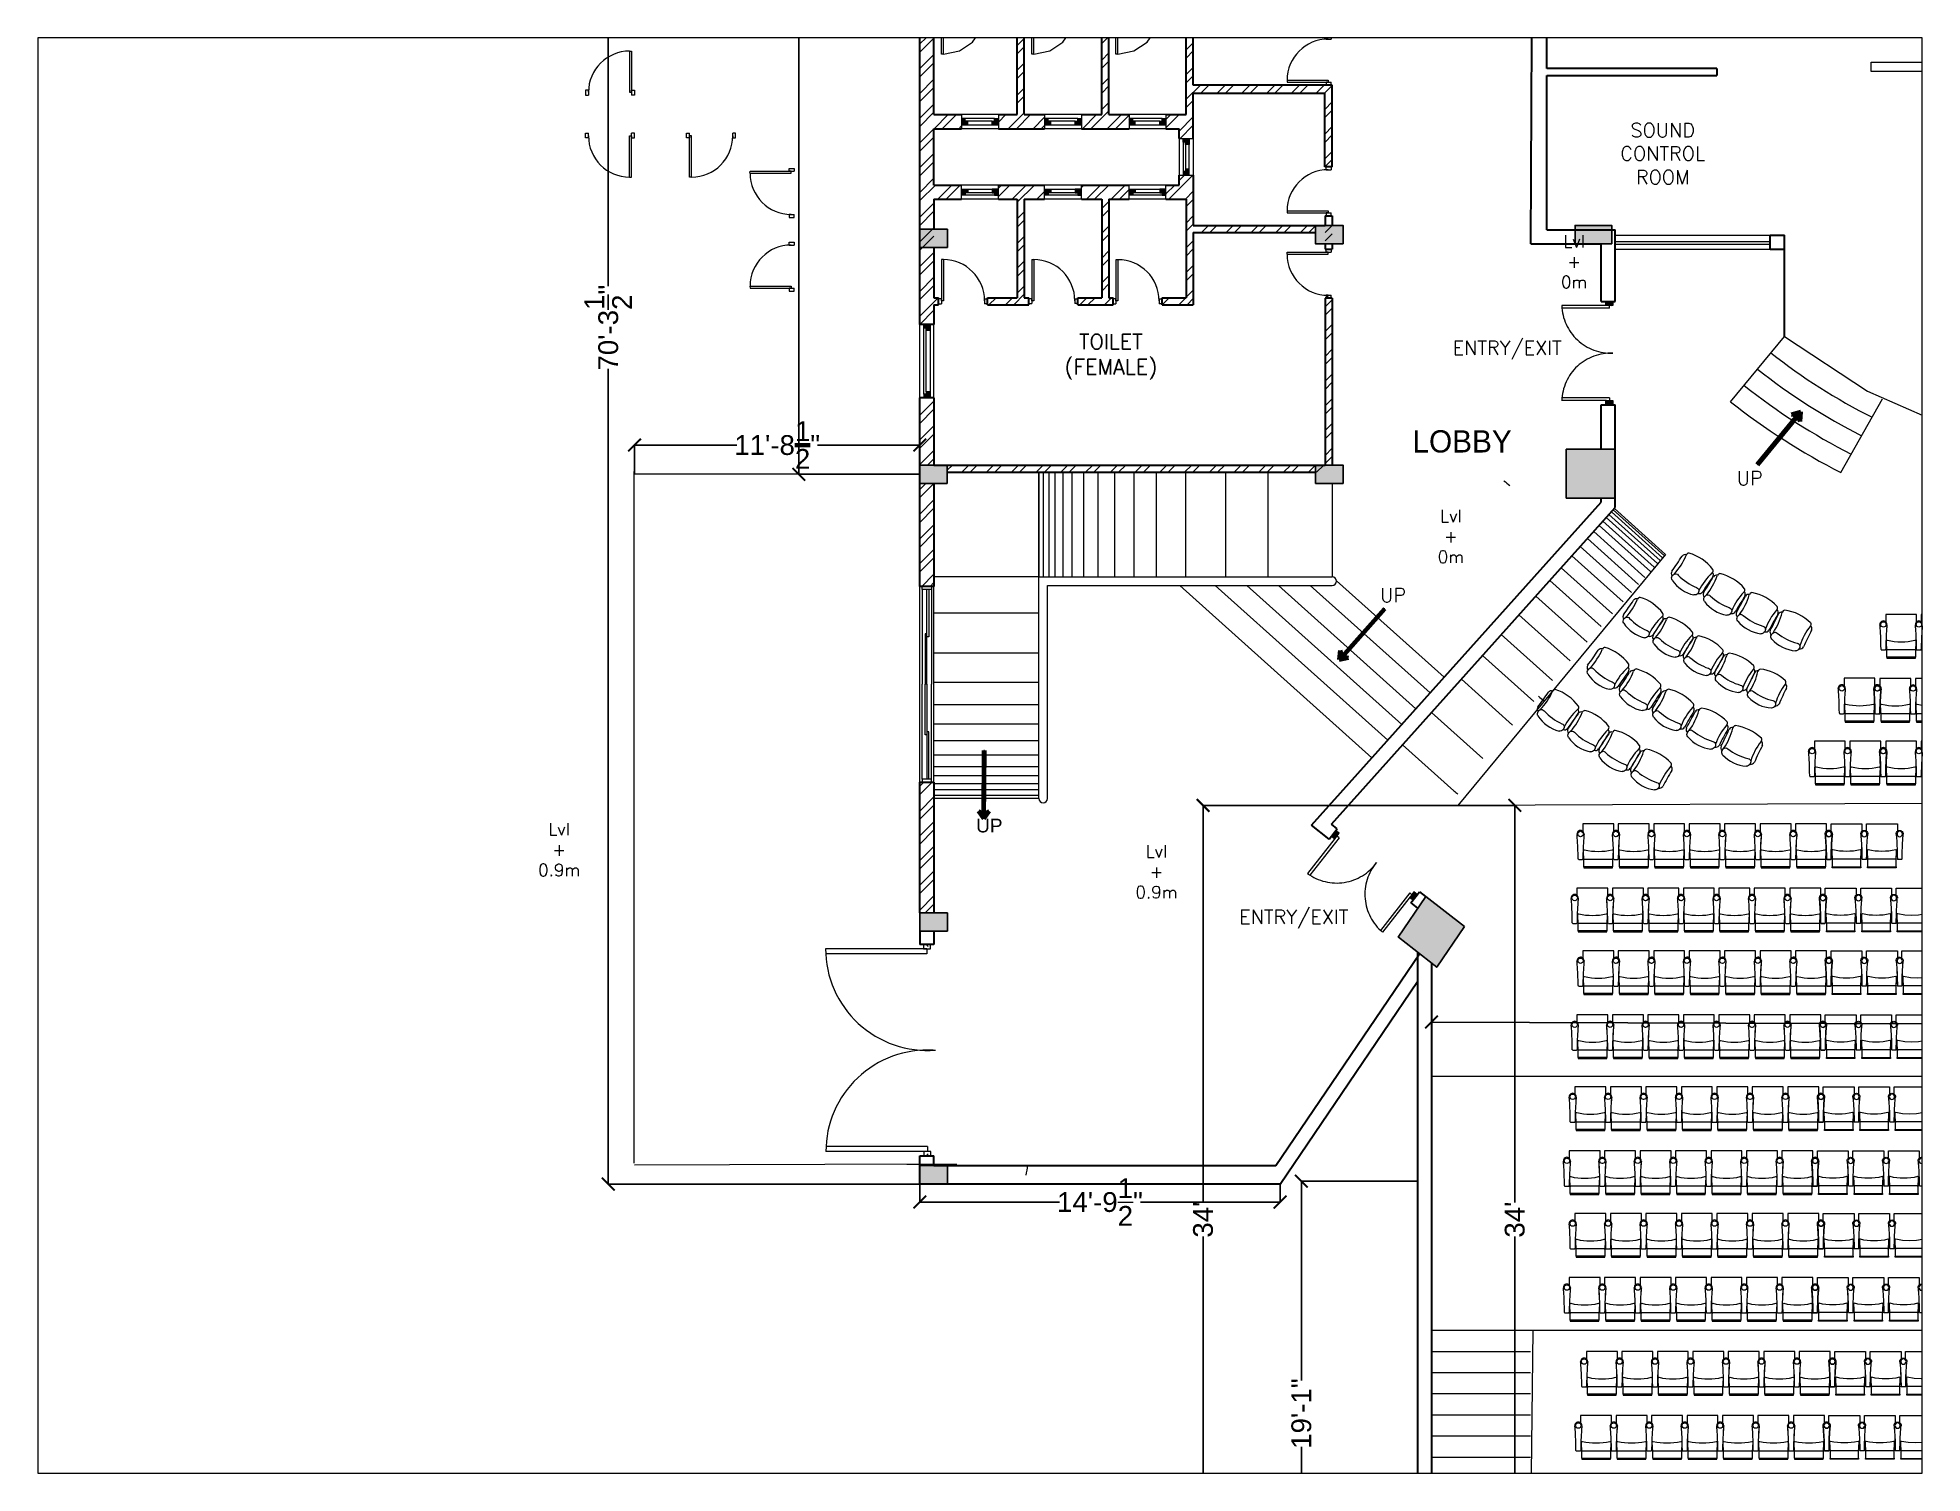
# Paper-space layout 'Layout2' of a CAD drawing. Header units: inches. Extents: x 1.05 to 9.45, y 0.8 to 7.2.
# The model-space entities are those that its viewports show. They can reach past a viewport. Long polylines and large blocks are cut down to what shows.
import ezdxf

# ---------------------------------------------------------------- set-up
doc = ezdxf.new("R2010")
doc.units = ezdxf.units.IN
doc.header["$LTSCALE"] = 15
doc.header["$MEASUREMENT"] = 0
for name, pattern in [('ACAD_ISO03W100', [30, 12, -18]), ('ACAD_ISO04W100', [30.5, 24, -3, 0.5, -3]), ('CONTINUA', [0]), ('DASHED', [0.75, 0.5, -0.25]), ('DASHED2', [0.375, 0.25, -0.125])]:
    doc.linetypes.add(name, pattern=pattern)
for name, color, linetype, lineweight in [('.13', 5, 'Continuous', 13), ('.15', 4, 'Continuous', 15), ('c1', 21, 'Continuous', 30), ('FURN', 43, 'Continuous', 18), ('FURN 2', 34, 'Continuous', 15), ('FURNITURE', 175, 'Continuous', 80), ('GR.furniture', 82, 'Continuous', 15), ('GRID', 8, 'ACAD_ISO04W100', 5), ('HATCH', 251, 'Continuous', 5), ('humans', 7, 'Continuous', 15), ('L-TXT', 255, 'Continuous', 9), ('PDF_Layer1', 1, 'Continuous', 18), ('SLD', 140, 'Continuous', 9), ('wall 1', 1, 'Continuous', 35), ('WIND & DOOR', 160, 'Continuous', 9), ('window and door', 170, 'Continuous', 9)]:
    doc.layers.add(name, color=color, linetype=linetype, lineweight=lineweight)
doc.layers.add('door and window', color=7, linetype='Continuous', lineweight=25, true_color=0x0609c1)
doc.layers.add('TEX', color=133, linetype='Continuous')
doc.layers.add('Text', color=255, linetype='Continuous')
doc.styles.add('ROMANS', font='ROMANS')
doc.styles.get("Standard").update_dxf_attribs({"font": 'arial.ttf'})
doc.dimstyles.get("Standard").update_dxf_attribs({"dimtxt": 9.75, "dimasz": 6.25, "dimexe": 0.18, "dimexo": 0.0625, "dimgap": 0.09, "dimtad": 0, "dimdec": 1, "dimzin": 0, "dimdsep": 46, "dimlunit": 4, "dimtxsty": 'Standard', "dimblk": 'ARCHTICK', "dimcen": 0.09, "dimadec": 0, "dimazin": 0, "dimtfac": 1, "dimtdec": 1, "dimtofl": 0, "dimtmove": 0, "dimatfit": 3, "dimldrblk": 'ARCHTICK', "dimfxl": 1, "dimtolj": 1, "dimtzin": 0, "dimlwd": 25, "dimarcsym": 0})
pattern_1 = [(45, (-97695.34, -40951.402), (-6.0932045, 6.0932045), []), (45, (-97691.278, -40951.402), (-6.0932045, 6.0932045), [])]

psp = doc.layouts.new('Layout2')

msp = doc.modelspace()

# ---------------------------------------------------------------- texts
at = {"layer": 'TEX', "insert": (2159.34, 3221.04), "char_height": 6.721, "attachment_point": 9, "rotation": 0.24517}
msp.add_mtext_dynamic_manual_height_columns('UP', width=0.00275, gutter_width=0.0139, heights=[0], dxfattribs=at)
at = {"layer": 'Text', "ltscale": 0.115, "style": 'ROMANS'}
for s, width, gutter_width, insert, char_height, attachment_point in [('\\pxqc;SOUND CONTROL\\PROOM', 0.00142, 0.00723, (2484.36, 3540.36), 6.9209, 9), ('\\pxqc;Lvl + 0m', 3.9371, 0.00837, (2442.67, 3489.09), 6.0312, 9), ('\\pxqc;TOILET\\P(FEMALE)', 0.00364, 0.0185, (2212.66, 3444.14), 7.4549, 9), ('\\pxqc;ENTRY/EXIT', 0.00275, 0.0139, (2407.76, 3453.96), 6.9209, 9), ('\\pxqc;{\\fCentury Gothic|b0|i0|c0|p34;LOBBY}', 0.000266, 0.0166, (2385.57, 3408.02), 10.9606, 9), ('UP', 0.00275, 0.0139, (2533.56, 3392.06), 6.921, 9), ('\\pxqc;Lvl + 0m', 3.9371, 0.00837, (2382.02, 3353.79), 6.0312, 9), ('UP', 0.00275, 0.0139, (2345.23, 3334.42), 6.921, 7), ('\\pxqc;Lvl + 0.9m', 3.9371, 0.00837, (1939.04, 3199.58), 6.0312, 7), ('\\pxqc;Lvl + 0.9m', 3.9371, 0.00837, (2237.06, 3188.65), 6.0312, 9), ('\\pxqc;ENTRY/EXIT', 0.00275, 0.0139, (2302.69, 3173.73), 6.9209, 9)]:
    msp.add_mtext_dynamic_manual_height_columns(s, width=width, gutter_width=gutter_width, heights=[0], dxfattribs=dict(at, insert=insert, char_height=char_height, attachment_point=attachment_point))

# ---------------------------------------------------------------- blocks, each defined once
blk = doc.blocks.new('A$C7341456E')
at = {"layer": 'GR.furniture'}
blk.add_lwpolyline([(-6.2, 4.9, -0.599601), (-10.5, 4.8, -0.125741), (-10.5, 6.1, 0.103352), (-10.5, 18.6, -0.125741), (-10.5, 19.9, -0.599601), (-6.2, 19.7)], format="xyb", dxfattribs=at)
for centre, radius, start, end in [((-20.5, 20.6), 2.14, 91.9056, 164.3583), ((-15.4, 194.5), 171.8, 268.271, 271.729), ((-10.3, 20.6), 2.14, 13.8845, 88.0944), ((0.4, 12.3), 25.8, 161.6111, 198.3889), ((-22.8, 19.7), 1.49, 69.0815, 148.7308), ((-14.8, 55.5), 35.2, 257.8594, 278.1059), ((-25, 12.3), 20.2, 338.5277, 21.4723), ((-22.8, 5), 1.49, 211.2692, 290.9185), ((-20.5, 4.1), 2.14, 195.6417, 268.0944), ((-14.8, -30.9), 35.2, 81.8941, 102.1406), ((-15.4, -169.8), 171.8, 88.271, 91.729), ((-10.3, 4.1), 2.14, 271.9056, 346.1155)]:
    blk.add_arc(centre, radius, start, end, dxfattribs=at)
blk = doc.blocks.new('ARROW')
at = {"layer": 'FURNITURE'}
h = blk.add_hatch(color=4, dxfattribs=at)
h.dxf.hatch_style = 1
h.paths.add_polyline_path([(3172.813, 3642.279), (3172.7, 3642.199), (3172.768, 3642.199)])
h.paths.add_polyline_path([(3172.768, 3642.199), (3172.7, 3642.199), (3172.813, 3642.119)])
at = {"color": 4}
blk.add_line((3173.701, 3642.202), (3173.701, 3642.196), dxfattribs=at)
at = {"layer": 'FURNITURE', "color": 4}
for p, q in [((3172.7, 3642.199), (3172.813, 3642.279)), ((3173.701, 3642.202), (3172.7, 3642.202)), ((3173.701, 3642.199), (3172.7, 3642.199)), ((3172.7, 3642.199), (3172.813, 3642.119)), ((3173.701, 3642.196), (3172.7, 3642.196)), ((3172.813, 3642.279), (3172.768, 3642.199)), ((3172.813, 3642.119), (3172.768, 3642.199))]:
    blk.add_line(p, q, dxfattribs=at)
blk = doc.blocks.new('_ArchTick')
at = {"layer": 'GRID', "color": 0, "const_width": 0.15}
blk.add_lwpolyline([(-0.5, -0.5), (0.5, 0.5)], dxfattribs=at)
blk = doc.blocks.new('*D116')
at = {"layer": 'Defpoints', "color": 0, "linetype": 'ByBlock', "lineweight": 30, "transparency": 16777216}
for p in [(2118.63, 3891.44), (2059.04, 3397.46), (2118.63, 3397.46)]:
    blk.add_point(p, dxfattribs=at)
at = {"layer": 'humans', "color": 0, "linetype": 'ByBlock', "lineweight": -2, "transparency": 16777216}
for p, q in [((2118.57, 3891.44), (2058.86, 3891.44)), ((2118.57, 3397.46), (2058.86, 3397.46))]:
    blk.add_line(p, q, dxfattribs=at)
at = {"layer": 'humans', "color": 0, "linetype": 'Continuous', "lineweight": 25, "transparency": 16777216}
for p, q in [((2059.04, 3891.44), (2059.04, 3661.48)), ((2059.04, 3397.46), (2059.04, 3627.41))]:
    blk.add_line(p, q, dxfattribs=at)
at = {"layer": 'humans', "color": 0, "linetype": 'ByBlock', "lineweight": 25, "transparency": 16777216, "xscale": 6.25, "yscale": 6.25, "zscale": 6.25}
for p, rotation in [((2059.04, 3891.44), 90), ((2059.04, 3397.46), 270)]:
    blk.add_blockref('_ArchTick', p, dxfattribs=dict(at, rotation=rotation))
at = {"layer": 'humans', "color": 0, "linetype": 'ByBlock', "transparency": 16777216, "insert": (2059.04, 3644.45), "char_height": 9.75, "attachment_point": 5, "rotation": 90}
blk.add_mtext('\\A1;41\'-2"', dxfattribs=at)
blk = doc.blocks.new('*D117')
at = {"layer": 'Defpoints', "color": 0, "linetype": 'ByBlock', "lineweight": 30, "transparency": 16777216}
for p in [(2118.63, 3047.89), (2295.94, 3047.89), (2295.94, 3039.09)]:
    blk.add_point(p, dxfattribs=at)
at = {"layer": 'humans', "color": 0, "linetype": 'ByBlock', "lineweight": -2, "transparency": 16777216}
for p, q in [((2118.63, 3047.83), (2118.63, 3038.91)), ((2295.94, 3047.83), (2295.94, 3038.91))]:
    blk.add_line(p, q, dxfattribs=at)
at = {"layer": 'humans', "color": 0, "linetype": 'Continuous', "lineweight": 25, "transparency": 16777216}
for p, q in [((2118.63, 3039.09), (2187.35, 3039.09)), ((2295.94, 3039.09), (2227.22, 3039.09))]:
    blk.add_line(p, q, dxfattribs=at)
at = {"layer": 'humans', "color": 0, "linetype": 'ByBlock', "lineweight": 25, "transparency": 16777216, "xscale": 6.25, "yscale": 6.25, "zscale": 6.25, "rotation": 180}
blk.add_blockref('_ArchTick', (2118.63, 3039.09), dxfattribs=at)
at = {"layer": 'humans', "color": 0, "linetype": 'ByBlock', "lineweight": 25, "transparency": 16777216, "xscale": 6.25, "yscale": 6.25, "zscale": 6.25}
blk.add_blockref('_ArchTick', (2295.94, 3039.09), dxfattribs=at)
at = {"layer": 'humans', "color": 0, "linetype": 'ByBlock', "transparency": 16777216, "insert": (2207.28, 3039.09), "char_height": 9.75, "attachment_point": 5}
blk.add_mtext('\\A1;14\'-9{\\H1x;\\S1/2;}"', dxfattribs=at)
blk = doc.blocks.new('S-Moviemax Compact 700-40-56 Standard Fija')
at = {"color": 0}
for p, q in [((98.1, 23), (98.2, 17.3)), ((98.9, 24), (100.2, 24)), ((112.9, 16.2), (112.9, 15.4)), ((154, 16.6), (142.4, 16.6)), ((154, -32.1), (154, 16.6)), ((98.1, -32.9), (98.2, -38.6)), ((98.9, -31.9), (100.2, -31.9)), ((112.9, -30.9), (112.9, -31.6)), ((142.4, -32.1), (154, -32.1))]:
    blk.add_line(p, q, dxfattribs=at)
blk.add_lwpolyline([(85, 14.8), (85, -30.3), (86.5, -30.3), (86.6, 14.8), (85, 14.8)], dxfattribs=at)
for points in [[(86.6, 14.8), (97.3, 14.8, -0.414214), (98.6, 13.5), (98.6, -29, -0.414214), (97.3, -30.3), (86.5, -30.3), (86.6, 14.8)], [(96.1, 14.8), (112, 15.4, -0.474715), (113.3, 13.9, 0.115865), (113.3, -29.5, -0.474715), (112, -31), (96.1, -30.3)]]:
    blk.add_lwpolyline(points, format="xyb", dxfattribs=at)
for centre in [(138.2, 20.2), (138.2, -35.6)]:
    blk.add_circle(centre, 4.27, dxfattribs=at)
for centre, radius, start, end in [((99.1, 23.1), 0.935, 98.4384, 171.5616), ((99.1, 17.5), 0.967, 189.1739, 270.6243), ((94.8, -516.4), 532.9, 86.0169, 89.5405), ((97.5, 523.7), 499.7, 270.3187, 273.9742), ((99.6, -379), 395.5, 84.4595, 85.3276), ((125.5, 124.5), 99.5, 273.7724, 277.0352), ((138.2, 20.2), 5.54, 266.5056, 94.548), ((99.1, -32.8), 0.935, 98.4384, 171.5616), ((99.1, -38.4), 0.967, 189.1739, 270.6243), ((94.8, -572.2), 532.9, 86.0169, 89.5405), ((97.5, 467.8), 499.7, 270.3187, 273.9742), ((99.6, -434.9), 395.5, 84.4595, 85.3276), ((125.5, 68.6), 99.5, 273.7724, 277.0352), ((138.2, -35.7), 5.54, 266.5056, 94.548)]:
    blk.add_arc(centre, radius, start, end, dxfattribs=at)
blk = doc.blocks.new('*D141')
at = {"layer": 'Defpoints', "color": 0, "linetype": 'ByBlock', "lineweight": 30, "transparency": 16777216}
for p in [(2383.52, 3234.38), (2383.52, 2826.49), (2411.52, 2826.49)]:
    blk.add_point(p, dxfattribs=at)
at = {"layer": 'humans', "color": 0, "linetype": 'ByBlock', "lineweight": -2, "transparency": 16777216}
for p, q in [((2383.58, 3234.38), (2411.7, 3234.38)), ((2383.58, 2826.49), (2411.7, 2826.49))]:
    blk.add_line(p, q, dxfattribs=at)
at = {"layer": 'humans', "color": 0, "linetype": 'Continuous', "lineweight": 25, "transparency": 16777216}
for p, q in [((2411.52, 3234.38), (2411.52, 3038.79)), ((2411.52, 2826.49), (2411.52, 3022.07))]:
    blk.add_line(p, q, dxfattribs=at)
at = {"layer": 'humans', "color": 0, "linetype": 'ByBlock', "lineweight": 25, "transparency": 16777216, "xscale": 6.25, "yscale": 6.25, "zscale": 6.25}
for p, rotation in [((2411.52, 3234.38), 90), ((2411.52, 2826.49), 270)]:
    blk.add_blockref('_ArchTick', p, dxfattribs=dict(at, rotation=rotation))
at = {"layer": 'humans', "color": 0, "linetype": 'ByBlock', "transparency": 16777216, "insert": (2411.52, 3030.43), "char_height": 9.75, "attachment_point": 5, "rotation": 90}
blk.add_mtext("\\A1;34'", dxfattribs=at)
blk = doc.blocks.new('*D142')
at = {"layer": 'Defpoints', "color": 0, "linetype": 'ByBlock', "lineweight": 30, "transparency": 16777216}
for p in [(2258.07, 3234.38), (2397.64, 3234.38), (2397.64, 2826.49)]:
    blk.add_point(p, dxfattribs=at)
at = {"layer": 'humans', "color": 0, "linetype": 'ByBlock', "lineweight": -2, "transparency": 16777216}
for p, q in [((2397.58, 3234.38), (2257.89, 3234.38)), ((2397.58, 2826.49), (2257.89, 2826.49))]:
    blk.add_line(p, q, dxfattribs=at)
at = {"layer": 'humans', "color": 0, "linetype": 'Continuous', "lineweight": 25, "transparency": 16777216}
for p, q in [((2258.07, 3234.38), (2258.07, 3038.79)), ((2258.07, 2826.49), (2258.07, 3022.07))]:
    blk.add_line(p, q, dxfattribs=at)
at = {"layer": 'humans', "color": 0, "linetype": 'ByBlock', "lineweight": 25, "transparency": 16777216, "xscale": 6.25, "yscale": 6.25, "zscale": 6.25}
for p, rotation in [((2258.07, 3234.38), 90), ((2258.07, 2826.49), 270)]:
    blk.add_blockref('_ArchTick', p, dxfattribs=dict(at, rotation=rotation))
at = {"layer": 'humans', "color": 0, "linetype": 'ByBlock', "transparency": 16777216, "insert": (2258.07, 3030.43), "char_height": 9.75, "attachment_point": 5, "rotation": 90}
blk.add_mtext("\\A1;34'", dxfattribs=at)
blk = doc.blocks.new('*D143')
at = {"layer": 'Defpoints', "color": 0, "linetype": 'ByBlock', "lineweight": 30, "transparency": 16777216}
for p in [(2370.59, 3156.68), (3069.36, 3154.28), (3069.26, 3125.31)]:
    blk.add_point(p, dxfattribs=at)
at = {"layer": 'humans', "color": 0, "linetype": 'ByBlock', "lineweight": -2, "transparency": 16777216}
for p, q in [((2370.59, 3156.62), (2370.49, 3127.53)), ((3069.36, 3154.22), (3069.26, 3125.13))]:
    blk.add_line(p, q, dxfattribs=at)
at = {"layer": 'humans', "color": 0, "linetype": 'Continuous', "lineweight": 25, "transparency": 16777216}
for p, q in [((2370.49, 3127.71), (2703.04, 3126.57)), ((3069.26, 3125.31), (2736.71, 3126.46))]:
    blk.add_line(p, q, dxfattribs=at)
at = {"layer": 'humans', "color": 0, "linetype": 'ByBlock', "lineweight": 25, "transparency": 16777216, "xscale": 6.25, "yscale": 6.25, "zscale": 6.25}
for p, rotation in [((2370.49, 3127.71), 179.8032064366089), ((3069.26, 3125.31), 359.8032064366089)]:
    blk.add_blockref('_ArchTick', p, dxfattribs=dict(at, rotation=rotation))
at = {"layer": 'humans', "color": 0, "linetype": 'ByBlock', "transparency": 16777216, "insert": (2719.88, 3126.51), "char_height": 9.75, "attachment_point": 5, "rotation": 359.80321}
blk.add_mtext('\\A1;58\'-3"', dxfattribs=at)
blk = doc.blocks.new('*D188')
at = {"layer": 'Defpoints', "color": 0, "linetype": 'DASHED2', "lineweight": 30, "transparency": 16777216}
for p in [(1965.17, 3891.44), (2118.63, 3891.44), (2118.63, 3047.89)]:
    blk.add_point(p, dxfattribs=at)
at = {"layer": 'SLD', "color": 0, "linetype": 'DASHED2', "lineweight": -2, "transparency": 16777216}
for p, q in [((2118.57, 3891.44), (1964.99, 3891.44)), ((2118.57, 3047.89), (1964.99, 3047.89))]:
    blk.add_line(p, q, dxfattribs=at)
at = {"layer": 'SLD', "color": 0, "linetype": 'Continuous', "lineweight": 25, "transparency": 16777216}
for p, q in [((1965.17, 3891.44), (1965.17, 3490.02)), ((1965.17, 3047.89), (1965.17, 3449.31))]:
    blk.add_line(p, q, dxfattribs=at)
at = {"layer": 'SLD', "color": 0, "linetype": 'DASHED2', "lineweight": 25, "transparency": 16777216, "xscale": 6.25, "yscale": 6.25, "zscale": 6.25}
for p, rotation in [((1965.17, 3891.44), 90), ((1965.17, 3047.89), 270)]:
    blk.add_blockref('_ArchTick', p, dxfattribs=dict(at, rotation=rotation))
at = {"layer": 'SLD', "color": 0, "linetype": 'DASHED2', "lineweight": 30, "transparency": 16777216, "insert": (1965.17, 3469.66), "char_height": 9.75, "attachment_point": 5, "rotation": 90}
blk.add_mtext('\\A1;70\'-3{\\H1x;\\S1/2;}"', dxfattribs=at)
blk = doc.blocks.new('*D189')
at = {"layer": 'Defpoints', "color": 0, "linetype": 'DASHED2', "lineweight": 30, "transparency": 16777216}
for p in [(2363.66, 3049.35), (2306.46, 2820.47), (2363.66, 2820.47)]:
    blk.add_point(p, dxfattribs=at)
at = {"layer": 'SLD', "color": 0, "linetype": 'DASHED2', "lineweight": -2, "transparency": 16777216}
for p, q in [((2363.59, 3049.35), (2306.28, 3049.35)), ((2363.59, 2820.47), (2306.28, 2820.47))]:
    blk.add_line(p, q, dxfattribs=at)
at = {"layer": 'SLD', "color": 0, "linetype": 'Continuous', "lineweight": 25, "transparency": 16777216}
for p, q in [((2306.46, 3049.35), (2306.46, 2951.29)), ((2306.46, 2820.47), (2306.46, 2918.53))]:
    blk.add_line(p, q, dxfattribs=at)
at = {"layer": 'SLD', "color": 0, "linetype": 'DASHED2', "lineweight": 25, "transparency": 16777216, "xscale": 6.25, "yscale": 6.25, "zscale": 6.25}
for p, rotation in [((2306.46, 3049.35), 90), ((2306.46, 2820.47), 270)]:
    blk.add_blockref('_ArchTick', p, dxfattribs=dict(at, rotation=rotation))
at = {"layer": 'SLD', "color": 0, "linetype": 'DASHED2', "lineweight": 30, "transparency": 16777216, "insert": (2306.46, 2934.91), "char_height": 9.75, "attachment_point": 5, "rotation": 90}
blk.add_mtext('\\A1;19\'-1"', dxfattribs=at)
blk = doc.blocks.new('*D210')
at = {"layer": 'Defpoints', "color": 0, "linetype": 'DASHED2', "lineweight": 211, "transparency": 16777216}
for p in [(1978.18, 3411.85), (1978.18, 3397.46), (2118.56, 3397.46)]:
    blk.add_point(p, dxfattribs=at)
at = {"layer": 'L-TXT', "color": 0, "linetype": 'DASHED2', "lineweight": -2, "transparency": 16777216}
for p, q in [((1978.18, 3397.52), (1978.18, 3412.03)), ((2118.56, 3397.52), (2118.56, 3412.03))]:
    blk.add_line(p, q, dxfattribs=at)
at = {"layer": 'L-TXT', "color": 0, "linetype": 'Continuous', "lineweight": 25, "transparency": 16777216}
for p, q in [((1978.18, 3411.85), (2028.44, 3411.85)), ((2118.56, 3411.85), (2068.3, 3411.85))]:
    blk.add_line(p, q, dxfattribs=at)
at = {"layer": 'L-TXT', "color": 0, "linetype": 'DASHED2', "lineweight": 25, "transparency": 16777216, "xscale": 6.25, "yscale": 6.25, "zscale": 6.25, "rotation": 180.0000000000002}
blk.add_blockref('_ArchTick', (1978.18, 3411.85), dxfattribs=at)
at = {"layer": 'L-TXT', "color": 0, "linetype": 'DASHED2', "lineweight": 25, "transparency": 16777216, "xscale": 6.25, "yscale": 6.25, "zscale": 6.25}
blk.add_blockref('_ArchTick', (2118.56, 3411.85), dxfattribs=at)
at = {"layer": 'L-TXT', "color": 0, "linetype": 'DASHED2', "lineweight": 211, "transparency": 16777216, "insert": (2048.37, 3411.85), "char_height": 9.75, "attachment_point": 5}
blk.add_mtext('\\A1;11\'-8{\\H1x;\\S1/2;}"', dxfattribs=at)

# ---------------------------------------------------------------- dimensions: what is measured, and where the dimension line sits
at = {"layer": 'humans', "linetype": 'ByBlock'}
for p1, p2, distance, picture, middle in [((2118.63, 3891.44), (2118.63, 3397.46), -59.59, '*D116', (2059.04, 3644.45)), ((2397.64, 2826.49), (2397.64, 3234.38), 139.58, '*D142', (2258.07, 3030.43)), ((2383.52, 3234.38), (2383.52, 2826.49), 28, '*D141', (2411.52, 3030.43)), ((2370.59, 3156.68), (3069.36, 3154.28), -28.97, '*D143', (2719.88, 3126.51)), ((2118.63, 3047.89), (2295.94, 3047.89), -8.81, '*D117', (2207.28, 3039.09))]:
    dim = msp.add_aligned_dim(p1=p1, p2=p2, distance=distance, dimstyle='Standard', dxfattribs=at)
    dim.commit()
    dim.dimension.update_dxf_attribs({"geometry": picture, "text_midpoint": middle})
at = {"layer": 'L-TXT', "linetype": 'DASHED2', "lineweight": 211}
dim = msp.add_aligned_dim(p1=(2118.56, 3397.46), p2=(1978.18, 3397.46), distance=-14.39, dimstyle='Standard', dxfattribs=at)
dim.commit()
dim.dimension.update_dxf_attribs({"geometry": '*D210', "text_midpoint": (2048.37, 3411.85)})
at = {"layer": 'SLD', "linetype": 'DASHED2', "lineweight": 30}
for p1, p2, distance, picture, middle in [((2118.6299, 3047.8925), (2118.6299, 3891.4362), 153.456, '*D188', (1965.1739, 3469.6644)), ((2363.66, 3049.35), (2363.66, 2820.47), -57.2, '*D189', (2306.46, 2934.91))]:
    dim = msp.add_aligned_dim(p1=p1, p2=p2, distance=distance, dimstyle='Standard', dxfattribs=at)
    dim.commit()
    dim.dimension.update_dxf_attribs({"geometry": picture, "text_midpoint": middle})

# ---------------------------------------------------------------- hatches: boundary and pattern name
at = {"layer": 'HATCH'}
h = msp.add_hatch(dxfattribs=at)
h.set_pattern_fill('ANSI32', color=256, scale=0.904682)
h.set_pattern_definition(pattern_1)
h.paths.add_polyline_path([(2321.63, 3697.98), (2318.23, 3697.98), (2125.57, 3697.98), (2125.57, 3710.72), (2118.63, 3710.72), (2118.63, 3679), (2125.57, 3679), (2125.57, 3694.51), (2218.06, 3694.51), (2218.06, 3673.71), (2221.53, 3673.71), (2221.53, 3694.51), (2318.16, 3694.51), (2318.16, 3613.22), (2321.63, 3613.22)])
h = msp.add_hatch(dxfattribs=at)
h.set_pattern_fill('ANSI32', color=256, scale=0.904682)
h.set_pattern_definition(pattern_1)
h.paths.add_polyline_path([(2139.15, 3539.87), (2125.57, 3539.87), (2125.57, 3567.62), (2139.15, 3567.62), (2139.15, 3574.55), (2125.57, 3574.55), (2125.57, 3623.1), (2127.8, 3623.1), (2127.8, 3626.57), (2125.57, 3626.57), (2125.57, 3642.81), (2118.63, 3642.81), (2118.63, 3471.28), (2125.57, 3471.28), (2125.57, 3480.92), (2127.8, 3480.92), (2127.8, 3484.38), (2125.57, 3484.38), (2125.57, 3532.94), (2139.15, 3532.94)])
h.paths.add_polyline_path([(2170.01, 3532.94), (2180.04, 3532.94), (2180.04, 3539.87), (2157.25, 3539.87), (2157.25, 3532.94), (2166.54, 3532.94), (2166.54, 3484.38), (2151.93, 3484.38), (2151.93, 3480.92), (2172.25, 3480.92), (2172.25, 3484.38), (2170.01, 3484.38)])
h.paths.add_polyline_path([(2211.63, 3532.94), (2221.66, 3532.94), (2221.66, 3539.87), (2198.13, 3539.87), (2198.13, 3532.94), (2208.16, 3532.94), (2208.16, 3484.38), (2196.38, 3484.38), (2196.38, 3480.92), (2213.72, 3480.92), (2213.72, 3484.38), (2211.63, 3484.38)])
h = msp.add_hatch(dxfattribs=at)
h.set_pattern_fill('ANSI32', color=256, scale=0.904682)
h.set_pattern_definition(pattern_1)
h.paths.add_polyline_path([(2180.04, 3574.55), (2170.01, 3574.55), (2170.01, 3623.1), (2172.25, 3623.1), (2172.25, 3626.57), (2151.93, 3626.57), (2151.93, 3623.1), (2166.54, 3623.1), (2166.54, 3574.55), (2157.25, 3574.55), (2157.25, 3567.62), (2180.04, 3567.62)])
h.paths.add_polyline_path([(2221.66, 3574.55), (2211.63, 3574.55), (2211.63, 3623.1), (2213.72, 3623.1), (2213.72, 3626.57), (2196.38, 3626.57), (2196.38, 3623.1), (2208.16, 3623.1), (2208.16, 3574.55), (2198.13, 3574.55), (2198.13, 3567.62), (2221.66, 3567.62)])
h = msp.add_hatch(dxfattribs=at)
h.set_pattern_fill('ANSI32', color=256, scale=0.904682)
h.set_pattern_definition(pattern_1)
h.paths.add_polyline_path([(2253.24, 3585.16), (2317.93, 3585.16), (2317.93, 3548.83), (2321.63, 3548.83), (2321.63, 3589.09), (2253.24, 3589.09), (2253.24, 3626.57), (2237.84, 3626.57), (2237.84, 3623.1), (2249.78, 3623.1), (2249.78, 3574.55), (2239.75, 3574.55), (2239.75, 3567.62), (2246.31, 3567.62), (2246.31, 3562.79), (2253.24, 3562.79)])
h = msp.add_hatch(dxfattribs=at)
h.set_pattern_fill('ANSI32', color=256, scale=0.904682)
h.set_pattern_definition(pattern_1)
h.paths.add_polyline_path([(2253.24, 3544.7), (2246.31, 3544.7), (2246.31, 3539.87), (2239.75, 3539.87), (2239.75, 3532.94), (2249.78, 3532.94), (2249.78, 3484.38), (2237.84, 3484.38), (2237.84, 3480.92), (2253.24, 3480.92), (2253.24, 3516.5), (2318.16, 3516.5), (2318.16, 3508.25), (2321.63, 3508.25), (2321.63, 3508.29), (2321.63, 3524.74), (2318.16, 3524.74), (2318.16, 3519.96), (2253.24, 3519.96)])
h = msp.add_hatch(color=256, dxfattribs=at)
h.dxf.hatch_style = 1
h.paths.add_polyline_path([(2132.2, 3518.09), (2132.2, 3509.04), (2118.63, 3509.04), (2118.63, 3518.09)])
h = msp.add_hatch(color=256, dxfattribs=at)
h.dxf.hatch_style = 1
h.paths.add_polyline_path([(2327, 3519.96), (2327, 3510.92), (2313.43, 3510.92), (2313.43, 3519.96)])
h = msp.add_hatch(color=256, dxfattribs=at)
h.dxf.hatch_style = 1
h.paths.add_polyline_path([(2459.25, 3519.96), (2459.25, 3510.92), (2441.16, 3510.92), (2441.16, 3519.96)])
h = msp.add_hatch(dxfattribs=at)
h.set_pattern_fill('ANSI32', color=256, scale=0.904682)
h.set_pattern_definition(pattern_1)
h.paths.add_polyline_path([(2118.63, 3401.98), (2125.57, 3401.98), (2125.57, 3435.09), (2118.63, 3435.09)])
h.paths.add_polyline_path([(2132.13, 3401.98), (2132.13, 3398.51), (2321.63, 3398.51), (2321.63, 3484.16), (2318.16, 3484.16), (2318.16, 3401.98)])
h.paths.add_polyline_path([(2125.57, 3392.94), (2118.63, 3392.94), (2118.63, 3342.27), (2125.57, 3342.27)])
at = {"layer": 'HATCH', "lineweight": 0, "true_color": 0x000000}
h = msp.add_hatch(dxfattribs=at)
h.set_pattern_fill('ANSI31', color=18, scale=0.135883)
h.set_pattern_definition([(45, (-947115.4237, -1058821.14047), (-0.30506607815, 0.30506607815), [])])
h.paths.add_polyline_path([(2459.77, 3433.7), (2459.43, 3433.7), (2456.37, 3433.7), (2456.37, 3431.65), (2459.77, 3431.65)])
h.paths.add_polyline_path([(2459.77, 3482.6), (2456.37, 3482.6), (2456.37, 3480.56), (2456.71, 3480.56), (2459.77, 3480.56)])
at = {"layer": 'HATCH'}
h = msp.add_hatch(color=256, dxfattribs=at)
h.dxf.hatch_style = 1
h.paths.add_polyline_path([(2460.97, 3399.6), (2436.85, 3399.6), (2436.85, 3385.74), (2460.97, 3385.74)])
h.paths.add_polyline_path([(2460.97, 3409.87), (2436.85, 3409.87), (2436.85, 3399.6), (2460.97, 3399.6)])
h = msp.add_hatch(color=256, dxfattribs=at)
h.dxf.hatch_style = 1
h.paths.add_polyline_path([(2132.13, 3401.98), (2132.13, 3392.94), (2118.56, 3392.94), (2118.56, 3401.98)])
h = msp.add_hatch(color=256, dxfattribs=at)
h.dxf.hatch_style = 1
h.paths.add_polyline_path([(2327, 3401.98), (2327, 3392.94), (2313.43, 3392.94), (2313.43, 3401.98)])
h = msp.add_hatch(dxfattribs=at)
h.set_pattern_fill('ANSI32', color=256, scale=0.904682)
h.set_pattern_definition(pattern_1)
h.paths.add_polyline_path([(2125.57, 3245.77), (2118.63, 3245.77), (2118.63, 3181.44), (2125.57, 3181.44)])
at = {"layer": 'HATCH', "lineweight": 0, "true_color": 0x000000}
h = msp.add_hatch(dxfattribs=at)
h.set_pattern_fill('ANSI31', color=18, scale=0.120624, angle=90)
h.set_pattern_definition([(135, (1757479.89088, 79917.21), (-0.27080908924, -0.27080908924), [])])
h.paths.add_polyline_path([(2324.98, 3220.65), (2324.77, 3220.38), (2322.89, 3217.97), (2321.27, 3219.23), (2323.37, 3221.91)])
h.paths.add_polyline_path([(2363.5, 3190.52), (2361.41, 3187.84), (2359.8, 3189.1), (2360.01, 3189.37), (2361.89, 3191.78)])
at = {"layer": 'HATCH'}
h = msp.add_hatch(color=256, dxfattribs=at)
h.dxf.hatch_style = 1
h.paths.add_polyline_path([(2354.08, 3169.6), (2373.12, 3154.71), (2386.72, 3174.7), (2367.66, 3189.61)])
h = msp.add_hatch(color=256, dxfattribs=at)
h.dxf.hatch_style = 1
h.paths.add_polyline_path([(2132.21, 3181.44), (2132.21, 3172.4), (2118.63, 3172.4), (2118.63, 3181.44)])
h = msp.add_hatch(color=256, dxfattribs=at)
h.dxf.hatch_style = 1
h.paths.add_polyline_path([(2132.2, 3057.14), (2132.2, 3047.89), (2118.63, 3047.89), (2118.63, 3057.14)])

# ---------------------------------------------------------------- linework, layer by layer
at = {"layer": '.13'}
for p, q in [((2341.18, 3257.84), (2246.56, 3342.67)), ((2348.95, 3266.52), (2264.02, 3342.67)), ((2355.9, 3274.26), (2279.6, 3342.67)), ((2362.84, 3282.01), (2295.19, 3342.67)), ((2369.79, 3289.76), (2310.77, 3342.67)), ((2376.73, 3297.5), (2323.74, 3345.02))]:
    msp.add_line(p, q, dxfattribs=at)
at = {"layer": '.15', "lineweight": 15}
for p, q in [((2157.25, 3574.55), (2139.15, 3574.55)), ((2198.13, 3574.55), (2180.04, 3574.55)), ((2239.75, 3574.55), (2221.66, 3574.55)), ((2157.25, 3567.62), (2139.15, 3567.62)), ((2198.13, 3567.62), (2180.04, 3567.62)), ((2239.75, 3567.62), (2221.66, 3567.62)), ((2246.31, 3562.79), (2246.31, 3544.7)), ((2253.24, 3562.79), (2253.24, 3544.7)), ((2157.25, 3539.87), (2139.15, 3539.87)), ((2198.13, 3539.87), (2180.04, 3539.87)), ((2239.75, 3539.87), (2221.66, 3539.87)), ((2157.25, 3532.94), (2139.15, 3532.94)), ((2198.13, 3532.94), (2180.04, 3532.94)), ((2239.75, 3532.94), (2221.66, 3532.94)), ((2460.97, 3515.15), (2537.29, 3515.15)), ((2460.97, 3508.22), (2537.29, 3508.22)), ((2118.63, 3435.09), (2118.63, 3471.28)), ((2125.57, 3435.09), (2125.57, 3471.28)), ((2118.63, 3245.77), (2118.63, 3342.27)), ((2125.57, 3245.77), (2125.57, 3342.27))]:
    msp.add_line(p, q, dxfattribs=at)
at = {"layer": 'c1'}
for points in [[(2132.2, 3509.04), (2132.2, 3518.09), (2118.63, 3518.09), (2118.63, 3509.04)], [(2327, 3510.92), (2327, 3519.96), (2313.43, 3519.96), (2313.43, 3510.92)], [(2459.25, 3510.92), (2459.25, 3519.96), (2441.16, 3519.96), (2441.16, 3510.92)], [(2436.85, 3409.87), (2460.97, 3409.87), (2460.97, 3385.74), (2436.85, 3385.74)], [(2132.13, 3392.94), (2132.13, 3401.98), (2118.56, 3401.98), (2118.56, 3392.94)], [(2327, 3392.94), (2327, 3401.98), (2313.43, 3401.98), (2313.43, 3392.94)], [(2132.2, 3172.4), (2132.2, 3181.44), (2118.63, 3181.44), (2118.63, 3172.4)], [(2132.2, 3047.89), (2132.2, 3057.14), (2118.63, 3057.14), (2118.63, 3047.89)]]:
    msp.add_lwpolyline(points, close=True, dxfattribs=at)
msp.add_lwpolyline([(2386.72, 3174.7), (2373.12, 3154.71), (2354.19, 3169.51), (2354.07, 3169.59), (2367.66, 3189.61), (2386.72, 3174.7)], dxfattribs=at)
at = {"layer": 'door and window', "color": 18, "lineweight": 0, "true_color": 0x000000}
for p, q in [((2323.1, 3218.24), (2309.5, 3200.85)), ((2325, 3218.48), (2310.61, 3200.09)), ((2325, 3218.48), (2323.93, 3219.31)), ((2359.78, 3191.27), (2345.39, 3172.88)), ((2360.01, 3189.37), (2346.41, 3171.98)), ((2359.78, 3191.27), (2360.84, 3190.44))]:
    msp.add_line(p, q, dxfattribs=at)
for points in [[(2323.37, 3221.91), (2321.27, 3219.23), (2322.89, 3217.97), (2324.98, 3220.65)], [(2361.89, 3191.78), (2359.8, 3189.1), (2361.41, 3187.84), (2363.5, 3190.52)], [(2123.8, 3165.9), (2120.4, 3165.9), (2120.4, 3163.85), (2123.8, 3163.85)]]:
    msp.add_lwpolyline(points, close=True, dxfattribs=at)
at = {"layer": 'FURN'}
for p, q in [((2517.77, 3433.17), (2544.22, 3465.31)), ((2572.09, 3398.27), (2592.48, 3434.59)), ((2177.17, 3346.91), (2321.63, 3346.91)), ((2177.17, 3237.78), (2177.17, 3346.91)), ((2181.41, 3342.67), (2321.63, 3342.67)), ((2181.41, 3237.78), (2181.41, 3342.67)), ((2370.84, 3101.04), (2419.23, 3101.04)), ((2370.84, 2975.95), (2419.23, 2975.95)), ((2370.84, 2965.54), (2419.23, 2965.54)), ((2370.84, 2955.14), (2419.23, 2955.14)), ((2370.84, 2955.14), (2419.23, 2955.14)), ((2370.84, 2944.74), (2419.23, 2944.74)), ((2370.84, 2934.33), (2419.23, 2934.33)), ((2370.84, 2923.93), (2419.23, 2923.93)), ((2370.84, 2923.93), (2419.23, 2923.93)), ((2370.84, 2913.53), (2419.23, 2913.53)), ((2370.84, 2903.12), (2419.23, 2903.12))]:
    msp.add_line(p, q, dxfattribs=at)
for centre, radius, start, end in [((2721.51, 3690.53), 297.03, 231.74785, 243.15707), ((2721.51, 3690.53), 307.44, 231.70717, 243.07338), ((2721.51, 3690.53), 328.25, 231.63354, 242.92194), ((2721.51, 3690.53), 317.84, 231.66915, 242.99518), ((2321.63, 3344.79), 2.12, 270, 90), ((2179.29, 3237.78), 2.12, 180, 0)]:
    msp.add_arc(centre, radius, start, end, dxfattribs=at)
at = {"layer": 'FURN 2'}
for p, q in [((2177.17, 3398.51), (2177.17, 3346.91)), ((2177.17, 3346.91), (2177.17, 3398.51)), ((2179.38, 3398.51), (2179.38, 3346.91)), ((2182.16, 3398.51), (2182.16, 3346.91)), ((2185.11, 3398.51), (2185.11, 3346.91)), ((2189.03, 3398.51), (2189.03, 3346.91)), ((2193.39, 3398.51), (2193.39, 3346.91)), ((2199.14, 3398.51), (2199.14, 3346.91)), ((2206.28, 3398.51), (2206.28, 3346.91)), ((2214.51, 3398.51), (2214.51, 3346.91)), ((2223.93, 3398.51), (2223.93, 3346.91)), ((2234.9, 3398.51), (2234.9, 3346.91)), ((2249.4, 3398.51), (2249.4, 3346.91)), ((2269.06, 3398.51), (2269.06, 3346.91)), ((2289.85, 3398.51), (2289.85, 3346.91)), ((2321.63, 3392.94), (2321.63, 3346.91)), ((2457.88, 3377.62), (2483.1, 3355.01)), ((2459.05, 3378.92), (2484.27, 3356.31)), ((2459.97, 3379.95), (2485.19, 3357.34)), ((2460.56, 3380.6), (2485.78, 3357.99)), ((2450.4, 3369.28), (2475.62, 3346.66)), ((2453.05, 3372.23), (2478.27, 3349.62)), ((2454.92, 3374.32), (2480.14, 3351.71)), ((2456.57, 3376.15), (2481.79, 3353.54)), ((2443.78, 3361.89), (2468.99, 3339.28)), ((2447.26, 3365.77), (2472.48, 3343.16)), ((2434.37, 3351.39), (2459.58, 3328.78)), ((2439.67, 3357.3), (2464.89, 3334.69)), ((2177.17, 3346.91), (2125.57, 3346.91)), ((2428.75, 3345.13), (2453.97, 3322.52)), ((2421.86, 3337.44), (2447.08, 3314.83)), ((2177.17, 3329.02), (2125.57, 3329.02)), ((2413.54, 3328.17), (2438.76, 3305.56)), ((2404.87, 3318.5), (2430.09, 3295.89)), ((2177.17, 3309.36), (2125.57, 3309.36)), ((2395.65, 3308.21), (2420.87, 3285.6)), ((2177.17, 3294.86), (2125.57, 3294.86)), ((2385.22, 3296.58), (2410.44, 3273.97)), ((2177.17, 3283.89), (2125.57, 3283.89)), ((2370.49, 3280.15), (2395.71, 3257.53)), ((2177.17, 3274.47), (2125.57, 3274.47)), ((2177.17, 3266.24), (2125.57, 3266.24)), ((2177.17, 3259.1), (2125.57, 3259.1)), ((2356.22, 3264.23), (2381.44, 3241.62)), ((2177.17, 3253.35), (2125.57, 3253.35)), ((2177.17, 3248.99), (2125.57, 3248.99)), ((2177.17, 3245.08), (2125.57, 3245.08)), ((2177.17, 3242.12), (2125.57, 3242.12)), ((2177.17, 3239.34), (2125.57, 3239.34)), ((2177.17, 3237.78), (2125.57, 3237.78)), ((2112.19, 3057.67, -3.95), (2136.74, 3057.66, -3.95))]:
    msp.add_line(p, q, dxfattribs=at)
for centre, radius, start, end in [((2721.51, 3690.53), 286.63, 231.79148, 308.49842), ((2582.26, 3608.79), 277.54, 230.6125, 231.41224), ((2578.41, 3479.38), 246.33, 230.92835, 231.75539), ((2578.41, 3479.38), 308.76, 230.36057, 230.84933)]:
    msp.add_arc(centre, radius, start, end, dxfattribs=at)
at = {"layer": 'GR.furniture', "ltscale": 2}
for p, q in [((2121.78, 3165.9), (2122.78, 3164.92)), ((2121.78, 3061.86), (2122.78, 3062.82))]:
    msp.add_line(p, q, dxfattribs=at)
at = {"layer": 'HATCH', "lineweight": 0}
for p, q in [((2139.15, 3572.18), (2139.57, 3572.59)), ((2139.15, 3571.52), (2140.23, 3572.59)), ((2139.15, 3570.85), (2140.89, 3572.59)), ((2157.25, 3570.85), (2155.51, 3572.59)), ((2157.25, 3571.52), (2156.17, 3572.59)), ((2157.25, 3572.18), (2156.83, 3572.59)), ((2180.04, 3572.18), (2180.45, 3572.59)), ((2180.04, 3571.52), (2181.12, 3572.59)), ((2180.04, 3570.85), (2181.78, 3572.59)), ((2198.13, 3570.85), (2196.4, 3572.59)), ((2198.13, 3571.52), (2197.06, 3572.59)), ((2198.13, 3572.18), (2197.72, 3572.59)), ((2221.66, 3572.18), (2222.07, 3572.59)), ((2221.66, 3571.52), (2222.73, 3572.59)), ((2221.66, 3570.85), (2223.39, 3572.59)), ((2239.75, 3570.85), (2238.01, 3572.59)), ((2239.75, 3571.52), (2238.67, 3572.59)), ((2239.75, 3572.18), (2239.34, 3572.59)), ((2139.15, 3570.19), (2140.96, 3572)), ((2139.2, 3569.58), (2141.01, 3571.38)), ((2139.86, 3569.58), (2141.67, 3571.38)), ((2140.52, 3569.58), (2142.17, 3571.22)), ((2141.19, 3569.58), (2142.17, 3570.56)), ((2141.85, 3569.58), (2142.17, 3569.9)), ((2155.88, 3569.58), (2154.23, 3571.22)), ((2155.22, 3569.58), (2154.23, 3570.56)), ((2154.55, 3569.58), (2154.23, 3569.9)), ((2156.54, 3569.58), (2154.73, 3571.38)), ((2157.2, 3569.58), (2155.39, 3571.38)), ((2157.25, 3570.19), (2155.44, 3572)), ((2180.04, 3570.19), (2181.85, 3572)), ((2180.09, 3569.58), (2181.89, 3571.38)), ((2180.75, 3569.58), (2182.56, 3571.38)), ((2181.41, 3569.58), (2183.06, 3571.22)), ((2182.07, 3569.58), (2183.06, 3570.56)), ((2182.73, 3569.58), (2183.06, 3569.9)), ((2196.76, 3569.58), (2195.12, 3571.22)), ((2196.1, 3569.58), (2195.12, 3570.56)), ((2195.44, 3569.58), (2195.12, 3569.9)), ((2197.43, 3569.58), (2195.62, 3571.38)), ((2198.09, 3569.58), (2196.28, 3571.38)), ((2198.13, 3570.19), (2196.32, 3572)), ((2221.66, 3570.19), (2223.46, 3572)), ((2221.7, 3569.58), (2223.51, 3571.38)), ((2222.36, 3569.58), (2224.17, 3571.38)), ((2223.02, 3569.58), (2224.67, 3571.22)), ((2223.69, 3569.58), (2224.67, 3570.56)), ((2224.35, 3569.58), (2224.67, 3569.9)), ((2238.38, 3569.58), (2236.73, 3571.22)), ((2237.72, 3569.58), (2236.73, 3570.56)), ((2237.06, 3569.58), (2236.73, 3569.9)), ((2239.04, 3569.58), (2237.23, 3571.38)), ((2239.7, 3569.58), (2237.89, 3571.38)), ((2239.75, 3570.19), (2237.94, 3572)), ((2248.68, 3562.79), (2248.27, 3562.38)), ((2249.34, 3562.79), (2248.27, 3561.71)), ((2250.01, 3562.79), (2248.27, 3561.05)), ((2250.67, 3562.79), (2248.86, 3560.98)), ((2251.28, 3562.74), (2249.47, 3560.94)), ((2251.28, 3562.08), (2249.47, 3560.27)), ((2251.28, 3561.42), (2249.64, 3559.77)), ((2251.28, 3560.76), (2250.3, 3559.77)), ((2251.28, 3560.1), (2250.96, 3559.77)), ((2250.01, 3544.7), (2248.27, 3546.43)), ((2249.34, 3544.7), (2248.27, 3545.77)), ((2248.68, 3544.7), (2248.27, 3545.11)), ((2250.67, 3544.7), (2248.86, 3546.51)), ((2251.28, 3545.4), (2249.47, 3547.21)), ((2251.28, 3544.74), (2249.47, 3546.55)), ((2251.28, 3546.07), (2249.64, 3547.71)), ((2251.28, 3546.73), (2250.3, 3547.71)), ((2251.28, 3547.39), (2250.96, 3547.71)), ((2139.15, 3537.3), (2140.96, 3535.49)), ((2139.15, 3536.63), (2140.89, 3534.9)), ((2139.15, 3535.97), (2140.23, 3534.9)), ((2139.15, 3535.31), (2139.57, 3534.9)), ((2139.2, 3537.91), (2141.01, 3536.1)), ((2139.86, 3537.91), (2141.67, 3536.1)), ((2140.52, 3537.91), (2142.17, 3536.27)), ((2141.19, 3537.91), (2142.17, 3536.93)), ((2141.85, 3537.91), (2142.17, 3537.59)), ((2155.88, 3537.91), (2154.23, 3536.27)), ((2155.22, 3537.91), (2154.23, 3536.93)), ((2154.55, 3537.91), (2154.23, 3537.59)), ((2156.54, 3537.91), (2154.73, 3536.1)), ((2157.2, 3537.91), (2155.39, 3536.1)), ((2157.25, 3537.3), (2155.44, 3535.49)), ((2157.25, 3536.63), (2155.51, 3534.9)), ((2157.25, 3535.97), (2156.17, 3534.9)), ((2157.25, 3535.31), (2156.83, 3534.9)), ((2180.04, 3537.3), (2181.85, 3535.49)), ((2180.04, 3536.63), (2181.78, 3534.9)), ((2180.04, 3535.97), (2181.12, 3534.9)), ((2180.04, 3535.31), (2180.45, 3534.9)), ((2180.09, 3537.91), (2181.89, 3536.1)), ((2180.75, 3537.91), (2182.56, 3536.1)), ((2181.41, 3537.91), (2183.06, 3536.27)), ((2182.07, 3537.91), (2183.06, 3536.93)), ((2182.73, 3537.91), (2183.06, 3537.59)), ((2196.76, 3537.91), (2195.12, 3536.27)), ((2196.1, 3537.91), (2195.12, 3536.93)), ((2195.44, 3537.91), (2195.12, 3537.59)), ((2197.43, 3537.91), (2195.62, 3536.1)), ((2198.09, 3537.91), (2196.28, 3536.1)), ((2198.13, 3537.3), (2196.32, 3535.49)), ((2198.13, 3536.63), (2196.4, 3534.9)), ((2198.13, 3535.97), (2197.06, 3534.9)), ((2198.13, 3535.31), (2197.72, 3534.9)), ((2221.66, 3537.3), (2223.46, 3535.49)), ((2221.66, 3536.63), (2223.39, 3534.9)), ((2221.66, 3535.97), (2222.73, 3534.9)), ((2221.66, 3535.31), (2222.07, 3534.9)), ((2221.7, 3537.91), (2223.51, 3536.1)), ((2222.36, 3537.91), (2224.17, 3536.1)), ((2223.02, 3537.91), (2224.67, 3536.27)), ((2223.69, 3537.91), (2224.67, 3536.93)), ((2224.35, 3537.91), (2224.67, 3537.59)), ((2238.38, 3537.91), (2236.73, 3536.27)), ((2237.72, 3537.91), (2236.73, 3536.93)), ((2237.06, 3537.91), (2236.73, 3537.59)), ((2239.04, 3537.91), (2237.23, 3536.1)), ((2239.7, 3537.91), (2237.89, 3536.1)), ((2239.75, 3537.3), (2237.94, 3535.49)), ((2239.75, 3536.63), (2238.01, 3534.9)), ((2239.75, 3535.97), (2238.67, 3534.9)), ((2239.75, 3535.31), (2239.34, 3534.9)), ((2121, 3471.28), (2120.59, 3470.87)), ((2121.67, 3471.28), (2120.59, 3470.21)), ((2122.33, 3471.28), (2120.59, 3469.54)), ((2122.99, 3471.28), (2121.18, 3469.47)), ((2123.61, 3471.24), (2121.8, 3469.43)), ((2123.61, 3470.57), (2121.8, 3468.76)), ((2123.61, 3469.91), (2121.96, 3468.27)), ((2123.61, 3469.25), (2122.62, 3468.27)), ((2123.61, 3468.59), (2123.28, 3468.27)), ((2122.33, 3435.09), (2120.59, 3436.83)), ((2121.67, 3435.09), (2120.59, 3436.17)), ((2121, 3435.09), (2120.59, 3435.51)), ((2122.99, 3435.09), (2121.18, 3436.9)), ((2123.61, 3435.8), (2121.8, 3437.61)), ((2123.61, 3435.14), (2121.8, 3436.95)), ((2123.61, 3436.46), (2121.96, 3438.11)), ((2123.61, 3437.13), (2122.62, 3438.11)), ((2123.61, 3437.79), (2123.28, 3438.11))]:
    msp.add_line(p, q, dxfattribs=at)
at = {"layer": 'HATCH', "linetype": 'ACAD_ISO03W100', "lineweight": 0, "ltscale": 15}
msp.add_line((2320.08, 3484.16), (2319.22, 3485.02), dxfattribs=at)
at = {"layer": 'humans', "linetype": 'ByBlock'}
for p, q in [((1977.8, 3398.79), (1977.8, 3058.23)), ((2118.56, 3397.46), (1978.18, 3397.46)), ((2485.78, 3357.99), (2383.52, 3234.38)), ((3061.23, 3237.35), (2383.52, 3234.38)), ((2122.1, 3163.85), (2122.1, 3161.35)), ((2370.59, 3101.03), (3022.25, 3101.07)), ((1978.18, 3057.42), (2118.56, 3057.93)), ((2370.58, 2975.95), (3022.25, 2975.99)), ((2420.34, 2975.95), (2419.23, 2872.12))]:
    msp.add_line(p, q, dxfattribs=at)
msp.add_lwpolyline([(2586.98, 3600.43), (2854.91, 3600.43), (2854.91, 3595.74), (2586.98, 3595.74)], close=True, dxfattribs=at)
for centre, radius, start, end in [((2122.3, 3163.85), 50.12, 86.26959, 86.59593), ((2122.3, 3063.93), 49.96, 346.58625, 352.18728)]:
    msp.add_arc(centre, radius, start, end, dxfattribs=at)
at = {"layer": 'PDF_Layer1', "lineweight": 18}
for p, q in [((2139.15, 3574.55), (2139.15, 3567.62)), ((2157.25, 3574.55), (2157.25, 3567.62)), ((2180.04, 3574.55), (2180.04, 3567.62)), ((2198.13, 3574.55), (2198.13, 3567.62)), ((2221.66, 3574.55), (2221.66, 3567.62)), ((2239.75, 3574.55), (2239.75, 3567.62)), ((2246.31, 3562.79), (2253.24, 3562.79)), ((2246.31, 3544.7), (2253.24, 3544.7)), ((2139.15, 3532.94), (2139.15, 3539.87)), ((2157.25, 3532.94), (2157.25, 3539.87)), ((2180.04, 3532.94), (2180.04, 3539.87)), ((2198.13, 3532.94), (2198.13, 3539.87)), ((2221.66, 3532.94), (2221.66, 3539.87)), ((2239.75, 3532.94), (2239.75, 3539.87)), ((2118.63, 3471.28), (2125.57, 3471.28)), ((2118.63, 3435.09), (2125.57, 3435.09))]:
    msp.add_line(p, q, dxfattribs=at)
at = {"layer": 'wall 1', "ltscale": 1.5}
for p, q in [((2419.36, 3510.92), (2420.3, 3695.32)), ((2318.16, 3688.93), (2318.16, 3613.22)), ((2321.63, 3688.93), (2321.63, 3613.22)), ((2427.24, 3597.26), (2427.24, 3691.85)), ((2321.63, 3637.46), (2321.63, 3616.65)), ((2125.57, 3574.55), (2125.57, 3623.1)), ((2166.54, 3574.55), (2166.54, 3623.1)), ((2170.01, 3574.55), (2170.01, 3623.1)), ((2208.16, 3574.55), (2208.16, 3623.1)), ((2211.63, 3574.55), (2211.63, 3623.1)), ((2249.78, 3574.55), (2249.78, 3623.1)), ((2253.24, 3589.09), (2253.24, 3626.57)), ((2321.63, 3613.22), (2318.16, 3613.22)), ((2511.01, 3597.26), (2427.24, 3597.26)), ((2427.24, 3517.85), (2427.24, 3593.8)), ((2427.24, 3593.8), (2511.01, 3593.8)), ((2511.01, 3597.26), (2511.01, 3593.8)), ((2321.63, 3589.09), (2253.24, 3589.09)), ((2253.24, 3562.79), (2253.24, 3585.16)), ((2253.24, 3585.16), (2317.93, 3585.16)), ((2317.93, 3548.83), (2317.93, 3585.16)), ((2321.63, 3548.83), (2321.63, 3589.09)), ((2125.57, 3574.55), (2139.15, 3574.55)), ((2157.25, 3574.55), (2166.54, 3574.55)), ((2170.01, 3574.55), (2180.04, 3574.55)), ((2198.13, 3574.55), (2208.16, 3574.55)), ((2211.63, 3574.55), (2221.66, 3574.55)), ((2239.75, 3574.55), (2249.78, 3574.55)), ((2125.57, 3539.87), (2125.57, 3567.62)), ((2125.57, 3567.62), (2139.15, 3567.62)), ((2157.25, 3567.62), (2180.04, 3567.62)), ((2198.13, 3567.62), (2221.66, 3567.62)), ((2239.75, 3567.62), (2246.31, 3567.62)), ((2246.31, 3562.79), (2246.31, 3567.62)), ((2246.31, 3539.87), (2246.31, 3544.7)), ((2253.24, 3544.7), (2253.24, 3519.96)), ((2253.24, 3544.7), (2253.24, 3522.33)), ((2321.63, 3548.83), (2317.93, 3548.83)), ((2125.57, 3539.87), (2125.57, 3540.25)), ((2125.57, 3539.87), (2139.15, 3539.87)), ((2157.25, 3539.87), (2180.04, 3539.87)), ((2198.13, 3539.87), (2221.66, 3539.87)), ((2239.75, 3539.87), (2246.31, 3539.87)), ((2125.57, 3532.94), (2139.15, 3532.94)), ((2125.57, 3532.94), (2125.57, 3517.89)), ((2157.25, 3532.94), (2166.54, 3532.94)), ((2166.54, 3532.94), (2166.54, 3484.38)), ((2170.01, 3532.94), (2170.01, 3484.38)), ((2170.01, 3532.94), (2180.04, 3532.94)), ((2198.13, 3532.94), (2208.16, 3532.94)), ((2208.16, 3532.94), (2208.16, 3484.38)), ((2211.63, 3532.94), (2221.66, 3532.94)), ((2211.63, 3532.94), (2211.63, 3484.38)), ((2239.75, 3532.94), (2249.78, 3532.94)), ((2249.78, 3532.94), (2249.78, 3484.38)), ((2253.24, 3519.96), (2318.16, 3519.96)), ((2318.16, 3524.74), (2318.16, 3519.96)), ((2318.17, 3524.74), (2321.63, 3524.74)), ((2321.63, 3524.74), (2321.63, 3519.96)), ((2321.63, 3524.74), (2321.63, 3519.96)), ((2427.24, 3517.85), (2460.97, 3517.85)), ((2460.97, 3482.6), (2460.97, 3517.85)), ((2125.57, 3509.04), (2125.57, 3484.38)), ((2253.24, 3516.5), (2313.43, 3516.5)), ((2253.24, 3516.5), (2253.24, 3480.92)), ((2318.16, 3510.92), (2318.16, 3508.25)), ((2318.16, 3510.92), (2318.16, 3508.25)), ((2318.16, 3508.25), (2321.63, 3508.25)), ((2321.63, 3510.92), (2321.63, 3508.25)), ((2321.63, 3510.92), (2321.63, 3508.25)), ((2419.34, 3510.92), (2454.03, 3510.92)), ((2454.03, 3482.6), (2454.03, 3510.92)), ((2537.29, 3515.15), (2544.22, 3515.15)), ((2537.29, 3508.17), (2537.29, 3515.15)), ((2537.29, 3508.22), (2544.22, 3508.22)), ((2544.22, 3465.31), (2544.22, 3515.15)), ((2544.22, 3508.17), (2544.22, 3515.15)), ((2125.57, 3484.38), (2127.8, 3484.38)), ((2125.57, 3480.92), (2125.57, 3471.28)), ((2125.57, 3480.92), (2127.8, 3480.92)), ((2127.8, 3480.92), (2127.8, 3484.38)), ((2151.93, 3484.38), (2166.54, 3484.38)), ((2151.93, 3480.92), (2151.93, 3484.38)), ((2151.93, 3480.92), (2172.25, 3480.92)), ((2170.01, 3484.38), (2172.25, 3484.38)), ((2172.25, 3480.92), (2172.25, 3484.38)), ((2196.38, 3484.38), (2208.16, 3484.38)), ((2196.38, 3480.92), (2196.38, 3484.38)), ((2196.38, 3480.92), (2213.72, 3480.92)), ((2211.63, 3484.38), (2213.72, 3484.38)), ((2213.72, 3480.92), (2213.72, 3484.38)), ((2237.84, 3484.38), (2249.78, 3484.38)), ((2237.84, 3480.92), (2237.84, 3484.38)), ((2237.84, 3480.92), (2253.24, 3480.92)), ((2318.16, 3484.16), (2318.16, 3401.98)), ((2321.63, 3484.16), (2318.16, 3484.16)), ((2321.63, 3484.16), (2321.63, 3402.06)), ((2454.03, 3482.6), (2460.97, 3482.6)), ((2125.57, 3471.28), (2118.63, 3471.28)), ((2118.63, 3342.27), (2118.63, 3435.09)), ((2125.57, 3435.09), (2118.63, 3435.09)), ((2125.57, 3435.09), (2125.57, 3401.98)), ((2454.03, 3409.87), (2454.03, 3431.65)), ((2454.03, 3431.65), (2460.97, 3431.65)), ((2460.97, 3381.07), (2460.97, 3431.65)), ((2125.57, 3401.98), (2318.16, 3401.98)), ((2132.13, 3398.51), (2313.43, 3398.51)), ((2125.57, 3392.94), (2125.57, 3342.27)), ((2311.39, 3224.62), (2454.03, 3383.72)), ((2321.21, 3225.19), (2460.97, 3381.07)), ((2454.03, 3383.72), (2454.03, 3385.74)), ((2125.57, 3342.27), (2118.63, 3342.27)), ((2118.63, 3181.44), (2118.63, 3245.77)), ((2118.63, 3245.77), (2125.57, 3245.77)), ((2125.57, 3245.77), (2125.57, 3181.44)), ((2320.14, 3217.78), (2311.39, 3224.62)), ((2320.14, 3217.78), (2324.14, 3222.9)), ((2324.14, 3222.9), (2321.21, 3225.19)), ((2360.28, 3186.39), (2364.55, 3191.85)), ((2364.55, 3191.85), (2367.58, 3189.49)), ((2360.28, 3186.39), (2363.67, 3183.74)), ((2118.63, 3172.4), (2118.63, 3165.9)), ((2125.57, 3165.9), (2118.63, 3165.9)), ((2125.57, 3172.4), (2125.57, 3165.9)), ((2293.9, 3057.14), (2364.64, 3161.34)), ((2363.66, 3162.11), (2363.66, 2833.54)), ((2370.59, 3156.68), (2370.57, 2833.57)), ((2295.94, 3047.89), (2363.66, 3147.64)), ((2118.63, 3057.14), (2118.63, 3061.88)), ((2118.63, 3061.88), (2125.57, 3061.88)), ((2125.57, 3057.14), (2125.57, 3061.88)), ((2125.57, 3057.14), (2293.9, 3057.14))]:
    msp.add_line(p, q, dxfattribs=at)
for points in [[(2118.63, 3471.28), (2118.63, 3642.81)], [(2295.94, 3047.89), (2118.63, 3047.89), (2118.63, 3061.88)]]:
    msp.add_lwpolyline(points, dxfattribs=at)
at = {"layer": 'WIND & DOOR', "color": 18, "linetype": 'CONTINUA', "lineweight": 9, "ltscale": 0.4, "true_color": 0x000000}
for p, q in [((2318.7, 3611.77), (2318.7, 3613.22)), ((2321.11, 3613.22), (2321.11, 3611.77)), ((1955.45, 3586.54), (1954, 3586.54)), ((1954, 3584.13), (1955.45, 3584.13)), ((1954, 3565.49), (1955.45, 3565.49)), ((1955.45, 3563.08), (1954, 3563.08)), ((2027.92, 3565.49), (2026.47, 3565.49)), ((2026.47, 3563.08), (2027.92, 3563.08)), ((2318.69, 3547.42), (2318.69, 3548.87)), ((2321.1, 3548.87), (2321.1, 3547.42)), ((2054.3, 3525.41), (2054.3, 3523.96)), ((2056.72, 3523.96), (2056.72, 3525.41)), ((2054.3, 3510.35), (2054.3, 3511.8)), ((2056.72, 3511.8), (2056.72, 3510.35)), ((2150.48, 3483.86), (2151.93, 3483.86)), ((2151.93, 3481.44), (2150.48, 3481.44)), ((2194.93, 3483.89), (2196.38, 3483.89)), ((2196.38, 3481.48), (2194.93, 3481.48)), ((2236.4, 3483.83), (2237.84, 3483.83)), ((2237.84, 3481.42), (2236.4, 3481.42)), ((2318.69, 3485.57), (2318.69, 3484.13)), ((2321.1, 3484.13), (2321.1, 3485.57))]:
    msp.add_line(p, q, dxfattribs=at)
at = {"layer": 'WIND & DOOR', "linetype": 'CONTINUA', "lineweight": 9, "ltscale": 0.4}
for p, q in [((2319.66, 3611.77), (2318.7, 3611.77)), ((1975.72, 3605.86), (1976.68, 3605.84)), ((1975.72, 3605.84), (1975.72, 3585.57)), ((1976.68, 3605.84), (1976.68, 3585.57)), ((2299.38, 3591.5), (2299.4, 3590.54)), ((2299.4, 3591.5), (2319.66, 3591.5)), ((2319.66, 3591.5), (2319.66, 3590.54)), ((1955.45, 3585.57), (1955.45, 3586.54)), ((1975.72, 3585.57), (1976.68, 3585.57)), ((1976.68, 3585.57), (1976.68, 3586.54)), ((2299.4, 3590.54), (2319.66, 3590.54)), ((2319.66, 3590.54), (2318.7, 3590.54)), ((1955.45, 3564.05), (1955.45, 3563.08)), ((1975.72, 3564.05), (1976.68, 3564.05)), ((1975.72, 3543.78), (1975.72, 3564.05)), ((1976.68, 3564.05), (1976.68, 3563.08)), ((1976.68, 3543.78), (1976.68, 3564.05)), ((2006.21, 3564.05), (2005.24, 3564.05)), ((2005.24, 3564.05), (2005.24, 3563.08)), ((2005.24, 3543.78), (2005.24, 3564.05)), ((2006.21, 3543.78), (2006.21, 3564.05)), ((2026.47, 3564.05), (2026.47, 3563.08)), ((2034.98, 3545.67), (2035, 3546.64)), ((2035, 3546.64), (2055.27, 3546.64)), ((2035, 3545.67), (2055.27, 3545.67)), ((2055.27, 3546.64), (2054.3, 3546.64)), ((2055.27, 3545.67), (2055.27, 3546.64)), ((2319.66, 3547.42), (2318.69, 3547.42)), ((1975.72, 3543.76), (1976.68, 3543.78)), ((2006.21, 3543.76), (2005.24, 3543.78)), ((2299.37, 3527.15), (2299.39, 3526.19)), ((2299.39, 3527.15), (2319.66, 3527.15)), ((2299.39, 3526.19), (2319.66, 3526.19)), ((2319.66, 3526.19), (2318.69, 3526.19)), ((2319.66, 3527.15), (2319.66, 3526.19)), ((2055.27, 3525.41), (2054.3, 3525.41)), ((2055.27, 3510.35), (2054.3, 3510.35)), ((2130.22, 3503.18), (2129.25, 3503.16)), ((2129.25, 3503.16), (2129.25, 3482.89)), ((2130.22, 3503.16), (2130.22, 3482.89)), ((2173.7, 3503.19), (2173.7, 3482.93)), ((2174.66, 3503.13), (2173.7, 3503.11)), ((2174.66, 3503.19), (2174.66, 3482.93)), ((2215.17, 3503.13), (2215.17, 3482.87)), ((2216.13, 3503.13), (2215.17, 3503.11)), ((2216.13, 3503.13), (2216.13, 3482.87)), ((2299.37, 3505.84), (2299.39, 3506.8)), ((2299.39, 3506.8), (2319.65, 3506.8)), ((2299.39, 3505.84), (2319.65, 3505.84)), ((2319.65, 3506.8), (2318.69, 3506.8)), ((2319.65, 3505.84), (2319.65, 3506.8)), ((2034.98, 3490.08), (2035, 3489.12)), ((2035, 3490.08), (2055.27, 3490.08)), ((2035, 3489.12), (2055.27, 3489.12)), ((2055.27, 3489.12), (2054.3, 3489.12)), ((2055.27, 3490.08), (2055.27, 3489.12)), ((2129.25, 3482.89), (2129.25, 3483.86)), ((2130.22, 3482.89), (2129.25, 3482.89)), ((2150.48, 3482.89), (2150.48, 3483.86)), ((2173.7, 3482.93), (2173.7, 3483.89)), ((2174.66, 3482.93), (2173.7, 3482.93)), ((2194.93, 3482.93), (2194.93, 3483.89)), ((2215.17, 3482.87), (2215.17, 3483.83)), ((2216.13, 3482.87), (2215.17, 3482.87)), ((2236.4, 3482.87), (2236.4, 3483.83)), ((2319.65, 3485.57), (2318.69, 3485.57)), ((2456.71, 3480.56), (2434.64, 3480.56)), ((2458.07, 3479.21), (2458.07, 3480.56)), ((2458.07, 3479.21), (2434.72, 3479.21)), ((2456.71, 3433.7), (2434.64, 3433.7)), ((2458.07, 3435.05), (2434.72, 3435.05)), ((2458.07, 3435.05), (2458.07, 3433.7))]:
    msp.add_line(p, q, dxfattribs=at)
at = {"layer": 'WIND & DOOR', "color": 18, "linetype": 'ByBlock', "true_color": 0x000000}
for p, q in [((2318.7, 3611.77), (2321.11, 3611.77)), ((1955.45, 3586.54), (1955.45, 3584.13)), ((1955.45, 3563.08), (1955.45, 3565.49)), ((2026.47, 3563.08), (2026.47, 3565.49)), ((2318.69, 3547.42), (2321.1, 3547.42)), ((2054.3, 3525.41), (2056.72, 3525.41)), ((2054.3, 3510.35), (2056.72, 3510.35)), ((2150.48, 3483.86), (2150.48, 3481.44)), ((2194.93, 3483.89), (2194.93, 3481.48)), ((2236.4, 3483.83), (2236.4, 3481.42)), ((2318.69, 3485.57), (2321.1, 3485.57)), ((2122.1, 3163.85), (2072.18, 3163.85)), ((2122.1, 3161.35), (2072.24, 3161.35)), ((2122.3, 3063.93), (2072.34, 3063.93)), ((2122.3, 3066.43), (2072.41, 3066.43)), ((2122.3, 3066.43), (2122.3, 3063.93))]:
    msp.add_line(p, q, dxfattribs=at)
at = {"layer": 'WIND & DOOR', "linetype": 'DASHED2', "lineweight": 5, "ltscale": 0.8}
for p, q in [((2155.44, 3572.59), (2140.96, 3572.59)), ((2196.32, 3572.59), (2181.85, 3572.59)), ((2237.94, 3572.59), (2223.46, 3572.59)), ((2139.15, 3569.58), (2157.25, 3569.58)), ((2154.23, 3571.38), (2142.17, 3571.38)), ((2180.04, 3569.58), (2198.13, 3569.58)), ((2195.12, 3571.38), (2183.06, 3571.38)), ((2221.66, 3569.58), (2239.75, 3569.58)), ((2236.73, 3571.38), (2224.67, 3571.38)), ((2248.27, 3560.98), (2248.27, 3546.51)), ((2249.47, 3559.77), (2249.47, 3547.71)), ((2251.28, 3544.7), (2251.28, 3562.79)), ((2139.15, 3537.91), (2157.25, 3537.91)), ((2154.23, 3536.1), (2142.17, 3536.1)), ((2180.04, 3537.91), (2198.13, 3537.91)), ((2195.12, 3536.1), (2183.06, 3536.1)), ((2221.66, 3537.91), (2239.75, 3537.91)), ((2236.73, 3536.1), (2224.67, 3536.1)), ((2155.44, 3534.9), (2140.96, 3534.9)), ((2196.32, 3534.9), (2181.85, 3534.9)), ((2237.94, 3534.9), (2223.46, 3534.9)), ((2120.59, 3436.9), (2120.59, 3469.47)), ((2121.8, 3438.11), (2121.8, 3468.27)), ((2123.61, 3468.27), (2123.61, 3435.09))]:
    msp.add_line(p, q, dxfattribs=at)
at = {"layer": 'WIND & DOOR', "linetype": 'CONTINUA', "lineweight": 5, "ltscale": 0.4}
for p, q in [((2460.97, 3512.11), (2537.29, 3512.11)), ((2460.97, 3510.74), (2537.29, 3510.74)), ((2119.8, 3340.77), (2119.8, 3342.27)), ((2119.8, 3342.27), (2124.32, 3342.27)), ((2124.32, 3340.77), (2119.8, 3340.77)), ((2119.8, 3340.77), (2119.8, 3294.02)), ((2122.06, 3317.39), (2122.06, 3340.77)), ((2122.97, 3340.77), (2122.97, 3317.39)), ((2124.32, 3342.27), (2124.32, 3340.77)), ((2124.32, 3340.77), (2124.32, 3294.02)), ((2122.06, 3318.9), (2121.16, 3318.9)), ((2121.16, 3318.9), (2121.16, 3294.02)), ((2122.06, 3294.02), (2122.06, 3318.9)), ((2122.97, 3317.39), (2122.06, 3317.39)), ((2119.8, 3247.28), (2119.8, 3294.02)), ((2122.06, 3294.02), (2121.16, 3294.02)), ((2121.16, 3269.15), (2121.16, 3294.02)), ((2122.06, 3294.02), (2122.06, 3269.15)), ((2124.32, 3247.28), (2124.32, 3294.02)), ((2122.06, 3269.15), (2121.16, 3269.15)), ((2122.97, 3270.65), (2122.06, 3270.65)), ((2122.06, 3270.65), (2122.06, 3247.28)), ((2122.97, 3247.28), (2122.97, 3270.65)), ((2124.32, 3247.28), (2119.8, 3247.28)), ((2119.8, 3247.28), (2119.8, 3245.77)), ((2124.32, 3247.28), (2119.8, 3247.28)), ((2119.8, 3247.28), (2119.8, 3245.77)), ((2119.8, 3245.77), (2124.32, 3245.77)), ((2119.8, 3245.77), (2124.32, 3245.77)), ((2124.32, 3245.77), (2124.32, 3247.28)), ((2124.32, 3245.77), (2124.32, 3247.28))]:
    msp.add_line(p, q, dxfattribs=at)
at = {"layer": 'WIND & DOOR', "linetype": 'ByBlock'}
msp.add_line((2122.2, 3113.89), (2126.34, 3113.89), dxfattribs=at)
at = {"layer": 'WIND & DOOR', "linetype": 'CONTINUA', "lineweight": 9, "ltscale": 0.4}
for points in [[(2459.77, 3480.56), (2456.37, 3480.56), (2456.37, 3482.6), (2459.77, 3482.6)], [(2459.77, 3431.65), (2456.37, 3431.65), (2456.37, 3433.7), (2459.77, 3433.7)]]:
    msp.add_lwpolyline(points, close=True, dxfattribs=at)
at = {"layer": 'WIND & DOOR', "linetype": 'CONTINUA', "lineweight": 5, "ltscale": 0.4}
for points in [[(2120.59, 3469.47), (2120.59, 3471.28), (2123.61, 3471.28), (2123.61, 3468.27), (2121.8, 3468.27), (2121.8, 3469.47), (2120.59, 3469.47)], [(2120.59, 3436.9), (2120.59, 3435.09), (2123.61, 3435.09), (2123.61, 3438.11), (2121.8, 3438.11), (2121.8, 3436.9), (2120.59, 3436.9)]]:
    msp.add_lwpolyline(points, dxfattribs=at)
at = {"layer": 'WIND & DOOR', "color": 18, "linetype": 'ByBlock', "true_color": 0x000000}
msp.add_lwpolyline([(2124, 3063.93), (2120.61, 3063.93), (2120.61, 3061.88), (2124, 3061.88)], close=True, dxfattribs=at)
at = {"layer": 'WIND & DOOR', "linetype": 'DASHED2', "lineweight": 9, "ltscale": 1.3}
for centre, radius, start, end in [((2130.22, 3624.59), 20.26, 270, 0), ((2174.66, 3624.59), 20.26, 270, 0), ((2216.13, 3624.59), 20.26, 270, 0), ((2319.66, 3591.5), 20.26, 90, 180), ((1975.72, 3585.57), 20.26, 90, 180), ((1975.72, 3564.05), 20.26, 180, 270), ((2006.21, 3564.05), 20.26, 270, 0), ((2055.27, 3545.67), 20.26, 180, 270), ((2319.66, 3527.15), 20.26, 90, 180), ((2055.27, 3490.08), 20.26, 90, 180), ((2130.22, 3482.89), 20.26, 0, 90), ((2174.66, 3482.93), 20.26, 0, 90), ((2216.13, 3482.87), 20.26, 0, 90), ((2319.65, 3505.84), 20.26, 180, 270), ((2458.84, 3481.32), 24.21, 181.80725, 272.19924), ((2458.84, 3432.93), 24.21, 87.80076, 178.19275), ((2323.81, 3220.39), 24.21, 233.77525, 324.16724), ((2361.92, 3190.57), 24.21, 139.76876, 230.16074)]:
    msp.add_arc(centre, radius, start, end, dxfattribs=at)
at = {"layer": 'WIND & DOOR', "linetype": 'DASHED'}
for centre, radius, start, end in [((2122.3, 3163.85), 50.12, 180, 274.61632), ((2122.3, 3063.93), 49.96, 86.72717, 180)]:
    msp.add_arc(centre, radius, start, end, dxfattribs=at)
at = {"layer": 'window and door', "color": 18, "linetype": 'CONTINUA', "lineweight": 9, "ltscale": 0.4, "true_color": 0x000000}
for p, q in [((2129.25, 3604.33), (2129.25, 3624.59)), ((2130.22, 3604.33), (2130.22, 3624.59)), ((2130.22, 3604.31), (2129.25, 3604.33)), ((1976.68, 3586.54), (1978.13, 3586.54)), ((1978.13, 3584.13), (1976.68, 3584.13)), ((2318.7, 3590.54), (2318.7, 3589.09)), ((2321.11, 3589.09), (2321.11, 3590.54)), ((1978.13, 3565.49), (1976.68, 3565.49)), ((1976.68, 3563.08), (1978.13, 3563.08)), ((2003.8, 3565.49), (2005.24, 3565.49)), ((2005.24, 3563.08), (2003.8, 3563.08)), ((2054.3, 3546.64), (2054.3, 3548.08)), ((2056.72, 3548.08), (2056.72, 3546.64)), ((2318.69, 3526.19), (2318.69, 3524.74)), ((2321.1, 3524.74), (2321.1, 3526.19)), ((2318.69, 3506.8), (2318.69, 3508.25)), ((2321.1, 3508.25), (2321.1, 3506.81)), ((2054.3, 3489.12), (2054.3, 3487.67)), ((2056.72, 3487.67), (2056.72, 3489.12)), ((2129.25, 3483.86), (2127.8, 3483.86)), ((2127.8, 3481.44), (2129.25, 3481.44)), ((2173.7, 3483.89), (2172.25, 3483.89)), ((2172.25, 3481.48), (2173.7, 3481.48)), ((2215.17, 3483.83), (2213.72, 3483.83)), ((2213.72, 3481.42), (2215.16, 3481.42))]:
    msp.add_line(p, q, dxfattribs=at)
at = {"layer": 'window and door', "color": 18, "linetype": 'ByBlock', "true_color": 0x000000}
for p, q in [((2173.7, 3604.33), (2173.7, 3624.59)), ((2174.66, 3604.33), (2174.66, 3624.59)), ((2215.17, 3604.33), (2215.17, 3624.59)), ((2216.13, 3604.33), (2216.13, 3624.59)), ((2318.7, 3613.22), (2321.11, 3613.22)), ((2174.66, 3604.31), (2173.7, 3604.33)), ((2216.13, 3604.31), (2215.17, 3604.33)), ((1954, 3586.54), (1954, 3584.13)), ((1976.68, 3586.54), (1976.68, 3584.13)), ((1978.13, 3586.54), (1978.13, 3584.13)), ((2318.7, 3590.54), (2321.11, 3590.54)), ((2318.7, 3589.09), (2321.11, 3589.09)), ((1954, 3563.08), (1954, 3565.49)), ((1976.68, 3563.08), (1976.68, 3565.49)), ((1978.13, 3563.08), (1978.13, 3565.49)), ((2003.8, 3563.08), (2003.8, 3565.49)), ((2005.24, 3563.08), (2005.24, 3565.49)), ((2027.92, 3563.08), (2027.92, 3565.49)), ((2054.3, 3548.08), (2056.72, 3548.08)), ((2054.3, 3546.64), (2056.72, 3546.64)), ((2318.69, 3548.87), (2321.1, 3548.87)), ((2318.69, 3526.19), (2321.1, 3526.19)), ((2054.3, 3523.96), (2056.72, 3523.96)), ((2318.69, 3524.74), (2321.1, 3524.74)), ((2054.3, 3511.8), (2056.72, 3511.8)), ((2318.69, 3508.25), (2321.1, 3508.25)), ((2318.69, 3506.8), (2321.1, 3506.8)), ((2054.3, 3489.12), (2056.72, 3489.12)), ((2054.3, 3487.67), (2056.72, 3487.67)), ((2127.8, 3483.86), (2127.8, 3481.44)), ((2129.25, 3483.86), (2129.25, 3481.44)), ((2151.93, 3483.86), (2151.93, 3481.44)), ((2172.25, 3483.89), (2172.25, 3481.48)), ((2173.7, 3483.89), (2173.7, 3481.48)), ((2196.38, 3483.89), (2196.38, 3481.48)), ((2215.17, 3483.83), (2215.17, 3481.42)), ((2318.69, 3484.13), (2321.1, 3484.13))]:
    msp.add_line(p, q, dxfattribs=at)
at = {"layer": 'window and door', "lineweight": 0}
for points in [[(2140.96, 3572.59), (2139.15, 3572.59), (2139.15, 3569.58), (2142.17, 3569.58), (2142.17, 3571.38), (2140.96, 3571.38), (2140.96, 3572.59)], [(2155.44, 3572.59), (2157.25, 3572.59), (2157.25, 3569.58), (2154.23, 3569.58), (2154.23, 3571.38), (2155.44, 3571.38), (2155.44, 3572.59)], [(2181.85, 3572.59), (2180.04, 3572.59), (2180.04, 3569.58), (2183.06, 3569.58), (2183.06, 3571.38), (2181.85, 3571.38), (2181.85, 3572.59)], [(2196.32, 3572.59), (2198.13, 3572.59), (2198.13, 3569.58), (2195.12, 3569.58), (2195.12, 3571.38), (2196.32, 3571.38), (2196.32, 3572.59)], [(2223.46, 3572.59), (2221.66, 3572.59), (2221.66, 3569.58), (2224.67, 3569.58), (2224.67, 3571.38), (2223.46, 3571.38), (2223.46, 3572.59)], [(2237.94, 3572.59), (2239.75, 3572.59), (2239.75, 3569.58), (2236.73, 3569.58), (2236.73, 3571.38), (2237.94, 3571.38), (2237.94, 3572.59)], [(2248.27, 3560.98), (2248.27, 3562.79), (2251.28, 3562.79), (2251.28, 3559.77), (2249.47, 3559.77), (2249.47, 3560.98), (2248.27, 3560.98)], [(2248.27, 3546.51), (2248.27, 3544.7), (2251.28, 3544.7), (2251.28, 3547.71), (2249.47, 3547.71), (2249.47, 3546.51), (2248.27, 3546.51)], [(2140.96, 3534.9), (2139.15, 3534.9), (2139.15, 3537.91), (2142.17, 3537.91), (2142.17, 3536.1), (2140.96, 3536.1), (2140.96, 3534.9)], [(2155.44, 3534.9), (2157.25, 3534.9), (2157.25, 3537.91), (2154.23, 3537.91), (2154.23, 3536.1), (2155.44, 3536.1), (2155.44, 3534.9)], [(2181.85, 3534.9), (2180.04, 3534.9), (2180.04, 3537.91), (2183.06, 3537.91), (2183.06, 3536.1), (2181.85, 3536.1), (2181.85, 3534.9)], [(2196.32, 3534.9), (2198.13, 3534.9), (2198.13, 3537.91), (2195.12, 3537.91), (2195.12, 3536.1), (2196.32, 3536.1), (2196.32, 3534.9)], [(2223.46, 3534.9), (2221.66, 3534.9), (2221.66, 3537.91), (2224.67, 3537.91), (2224.67, 3536.1), (2223.46, 3536.1), (2223.46, 3534.9)], [(2237.94, 3534.9), (2239.75, 3534.9), (2239.75, 3537.91), (2236.73, 3537.91), (2236.73, 3536.1), (2237.94, 3536.1), (2237.94, 3534.9)]]:
    msp.add_lwpolyline(points, dxfattribs=at)

# ---------------------------------------------------------------- block references
at = {"layer": 'GR.furniture', "ltscale": 2}
for p, xscale, yscale, zscale, rotation in [((2482.39, 3343.23), 0.875647613159546, 0.875647613159546, 0.875647613159546, 235.8201253166001), ((2498.39, 3332.47), 0.8756476131557369, 0.8756476131557369, 0.8756476131557369, 238.4867919816421), ((2514.88, 3322.47), 0.87564761313412, 0.87564761313412, 0.87564761313412, 241.153458650334), ((2458.77, 3322.19), 0.8410577811162229, 0.8410577811162229, 0.8410577811162229, 235.1058396024278), ((2531.81, 3313.25), 0.875647613139217, 0.875647613139217, 0.875647613139217, 243.8201253165129), ((2473.62, 3311.84), 0.8410577811275362, 0.8410577811275362, 0.8410577811275362, 237.5344110303198), ((2440.84, 3297.04), 0.8756476131396347, 0.8756476131396347, 0.8756476131396347, 234.8915538841127), ((2488.9, 3302.12), 0.8410577811446291, 0.8410577811446291, 0.8410577811446291, 239.9629824572561), ((2456.89, 3285.82), 0.8756476131370299, 0.8756476131370299, 0.8756476131370299, 237.2486967445955), ((2504.58, 3293.07), 0.8410577811188455, 0.8410577811188455, 0.8410577811188455, 242.3915538887914), ((2520.63, 3284.69), 0.8410577811204462, 0.8410577811204462, 0.8410577811204462, 244.8201253178587), ((2416.32, 3276.65), 0.8668911370206384, 0.8668911370206384, 0.8668911370206384, 234.1951253137983), ((2473.39, 3275.27), 0.87564761313444, 0.87564761313444, 0.87564761313444, 239.6058396003638), ((2431.44, 3265.76), 0.8668911370072618, 0.8668911370072618, 0.8668911370072618, 236.3201253175866), ((2490.32, 3265.41), 0.8756476131482952, 0.8756476131482952, 0.8756476131482952, 241.9629824575021), ((2507.63, 3256.25), 0.8756476131436877, 0.8756476131436877, 0.8756476131436877, 244.3201253159795), ((2446.95, 3255.45), 0.8668911370284691, 0.8668911370284691, 0.8668911370284691, 238.4451253196298), ((2462.83, 3245.72), 0.8668911370091302, 0.8668911370091302, 0.8668911370091302, 240.5701253167361)]:
    msp.add_blockref('A$C7341456E', p, dxfattribs=dict(at, xscale=xscale, yscale=yscale, zscale=zscale, rotation=rotation))
at = {"layer": 'GR.furniture', "extrusion": (0, 0, -1)}
for p, xscale, yscale, zscale, rotation in [((-2599.32, 3280.31), -0.3125000001062972, 0.3125000000636646, -0.3125000001062972, 270.0000000013027), ((-2616.78, 3280.31), -0.3125000001062972, 0.3125000000636646, -0.3125000001062972, 270.0000000013027), ((-2578.81, 3248.88), -0.3125000001062972, 0.3125000000636646, -0.3125000001062972, 270.0000000013027), ((-2596.45, 3248.79), -0.3125000001062972, 0.3125000000636646, -0.3125000001062972, 270.0000000013027), ((-2613.92, 3248.79), -0.3125000001062972, 0.3125000000636646, -0.3125000001062972, 270.0000000013027), ((-2564.2, 3217.94), -0.3125000001062972, 0.3125000000636646, -0.3125000001062972, 270.0000000013027), ((-2581.66, 3217.94), -0.3125000001062972, 0.3125000000636646, -0.3125000001062972, 270.0000000013027), ((-2599.32, 3217.93), -0.3125000001062972, 0.3125000000636646, -0.3125000001062972, 270.0000000013027), ((-2616.78, 3217.93), -0.3125000001062972, 0.3125000000636646, -0.3125000001062972, 270.0000000013027), ((-2450.18, 3177.12), -0.3125000001062972, 0.3125000000636646, -0.3125000001062972, 270.0000000013027), ((-2467.64, 3177.12), -0.3125000001062972, 0.3125000000636646, -0.3125000001062972, 270.0000000013027), ((-2485.11, 3177.12), -0.3125000001062972, 0.3125000000636646, -0.3125000001062972, 270.0000000013027), ((-2502.57, 3177.12), -0.3125000001062972, 0.3125000000636646, -0.3125000001062972, 270.0000000013027), ((-2520.03, 3177.12), -0.3125000001062972, 0.3125000000636646, -0.3125000001062972, 270.0000000013027), ((-2537.49, 3177.12), -0.3125000001062972, 0.3125000000636646, -0.3125000001062972, 270.0000000013027), ((-2554.96, 3177.12), -0.3125000001062972, 0.3125000000636646, -0.3125000001062972, 270.0000000013027), ((-2577.25, 3177.12), 0.3125000001062972, 0.3125000001062972, -0.3125000000000001, 89.99999999934863), ((-2594.71, 3177.12), 0.3125000001062972, 0.3125000001062972, -0.3125000000000001, 89.99999999934863), ((-2629.64, 3177.12), 0.3125000001062972, 0.3125000001062972, -0.3125000000000001, 89.99999999934863), ((-2447.32, 3145.6), -0.3125000001062972, 0.3125000000636646, -0.3125000001062972, 270.0000000013027), ((-2464.78, 3145.6), -0.3125000001062972, 0.3125000000636646, -0.3125000001062972, 270.0000000013027), ((-2482.24, 3145.6), -0.3125000001062972, 0.3125000000636646, -0.3125000001062972, 270.0000000013027), ((-2499.71, 3145.6), -0.3125000001062972, 0.3125000000636646, -0.3125000001062972, 270.0000000013027), ((-2517.17, 3145.6), -0.3125000001062972, 0.3125000000636646, -0.3125000001062972, 270.0000000013027), ((-2534.63, 3145.6), -0.3125000001062972, 0.3125000000636646, -0.3125000001062972, 270.0000000013027), ((-2552.09, 3145.6), -0.3125000001062972, 0.3125000000636646, -0.3125000001062972, 270.0000000013027), ((-2574.38, 3145.6), 0.3125000001062972, 0.3125000001062972, -0.3125000000000001, 89.99999999934863), ((-2591.85, 3145.6), 0.3125000001062972, 0.3125000001062972, -0.3125000000000001, 89.99999999934863), ((-2609.31, 3145.6), 0.3125000001062972, 0.3125000001062972, -0.3125000000000001, 89.99999999934863), ((-2626.77, 3145.6), 0.3125000001062972, 0.3125000001062972, -0.3125000000000001, 89.99999999934863), ((-2450.18, 3114.73), -0.3125000001062972, 0.3125000000636646, -0.3125000001062972, 270.0000000013027), ((-2467.64, 3114.73), -0.3125000001062972, 0.3125000000636646, -0.3125000001062972, 270.0000000013027), ((-2485.11, 3114.73), -0.3125000001062972, 0.3125000000636646, -0.3125000001062972, 270.0000000013027), ((-2502.57, 3114.73), -0.3125000001062972, 0.3125000000636646, -0.3125000001062972, 270.0000000013027), ((-2520.03, 3114.73), -0.3125000001062972, 0.3125000000636646, -0.3125000001062972, 270.0000000013027), ((-2537.49, 3114.73), -0.3125000001062972, 0.3125000000636646, -0.3125000001062972, 270.0000000013027), ((-2554.96, 3114.73), -0.3125000001062972, 0.3125000000636646, -0.3125000001062972, 270.0000000013027), ((-2577.25, 3114.73), 0.3125000001062972, 0.3125000001062972, -0.3125000000000001, 89.99999999934863), ((-2594.71, 3114.73), 0.3125000001062972, 0.3125000001062972, -0.3125000000000001, 89.99999999934863), ((-2612.17, 3114.73), 0.3125000001062972, 0.3125000001062972, -0.3125000000000001, 89.99999999934863), ((-2629.64, 3114.73), 0.3125000001062972, 0.3125000001062972, -0.3125000000000001, 89.99999999934863), ((-2447.32, 3083.21), -0.3125000001062972, 0.3125000000636646, -0.3125000001062972, 270.0000000013027), ((-2464.78, 3083.21), -0.3125000001062972, 0.3125000000636646, -0.3125000001062972, 270.0000000013027), ((-2482.24, 3083.21), -0.3125000001062972, 0.3125000000636646, -0.3125000001062972, 270.0000000013027), ((-2499.71, 3083.21), -0.3125000001062972, 0.3125000000636646, -0.3125000001062972, 270.0000000013027), ((-2517.17, 3083.21), -0.3125000001062972, 0.3125000000636646, -0.3125000001062972, 270.0000000013027), ((-2534.63, 3083.21), -0.3125000001062972, 0.3125000000636646, -0.3125000001062972, 270.0000000013027), ((-2552.09, 3083.21), -0.3125000001062972, 0.3125000000636646, -0.3125000001062972, 270.0000000013027), ((-2574.38, 3083.21), 0.3125000001062972, 0.3125000001062972, -0.3125000000000001, 89.99999999934863), ((-2591.85, 3083.21), 0.3125000001062972, 0.3125000001062972, -0.3125000000000001, 89.99999999934863), ((-2609.31, 3083.21), 0.3125000001062972, 0.3125000001062972, -0.3125000000000001, 89.99999999934863), ((-2626.77, 3083.21), 0.3125000001062972, 0.3125000001062972, -0.3125000000000001, 89.99999999934863), ((-2446.33, 3047.72), -0.3125000001062972, 0.3125000000636646, -0.3125000001062972, 270.0000000013027), ((-2463.79, 3047.72), -0.3125000001062972, 0.3125000000636646, -0.3125000001062972, 270.0000000013027), ((-2481.25, 3047.72), -0.3125000001062972, 0.3125000000636646, -0.3125000001062972, 270.0000000013027), ((-2498.72, 3047.72), -0.3125000001062972, 0.3125000000636646, -0.3125000001062972, 270.0000000013027), ((-2516.18, 3047.72), -0.3125000001062972, 0.3125000000636646, -0.3125000001062972, 270.0000000013027), ((-2533.64, 3047.72), -0.3125000001062972, 0.3125000000636646, -0.3125000001062972, 270.0000000013027), ((-2551.1, 3047.72), -0.3125000001062972, 0.3125000000636646, -0.3125000001062972, 270.0000000013027), ((-2573.4, 3047.72), 0.3125000001062972, 0.3125000001062972, -0.3125000000000001, 89.99999999934863), ((-2590.86, 3047.72), 0.3125000001062972, 0.3125000001062972, -0.3125000000000001, 89.99999999934863), ((-2608.32, 3047.72), 0.3125000001062972, 0.3125000001062972, -0.3125000000000001, 89.99999999934863), ((-2625.78, 3047.72), 0.3125000001062972, 0.3125000001062972, -0.3125000000000001, 89.99999999934863), ((-2443.47, 3016.19), -0.3125000001062972, 0.3125000000636646, -0.3125000001062972, 270.0000000013027), ((-2460.93, 3016.19), -0.3125000001062972, 0.3125000000636646, -0.3125000001062972, 270.0000000013027), ((-2478.39, 3016.19), -0.3125000001062972, 0.3125000000636646, -0.3125000001062972, 270.0000000013027), ((-2495.85, 3016.19), -0.3125000001062972, 0.3125000000636646, -0.3125000001062972, 270.0000000013027), ((-2513.32, 3016.19), -0.3125000001062972, 0.3125000000636646, -0.3125000001062972, 270.0000000013027), ((-2530.78, 3016.19), -0.3125000001062972, 0.3125000000636646, -0.3125000001062972, 270.0000000013027), ((-2548.24, 3016.19), -0.3125000001062972, 0.3125000000636646, -0.3125000001062972, 270.0000000013027), ((-2570.53, 3016.19), 0.3125000001062972, 0.3125000001062972, -0.3125000000000001, 89.99999999934863), ((-2588, 3016.19), 0.3125000001062972, 0.3125000001062972, -0.3125000000000001, 89.99999999934863), ((-2605.46, 3016.19), 0.3125000001062972, 0.3125000001062972, -0.3125000000000001, 89.99999999934863), ((-2622.92, 3016.19), 0.3125000001062972, 0.3125000001062972, -0.3125000000000001, 89.99999999934863), ((-2446.33, 2985.33), -0.3125000001062972, 0.3125000000636646, -0.3125000001062972, 270.0000000013027), ((-2463.79, 2985.33), -0.3125000001062972, 0.3125000000636646, -0.3125000001062972, 270.0000000013027), ((-2481.25, 2985.33), -0.3125000001062972, 0.3125000000636646, -0.3125000001062972, 270.0000000013027), ((-2498.72, 2985.33), -0.3125000001062972, 0.3125000000636646, -0.3125000001062972, 270.0000000013027), ((-2516.18, 2985.33), -0.3125000001062972, 0.3125000000636646, -0.3125000001062972, 270.0000000013027), ((-2533.64, 2985.33), -0.3125000001062972, 0.3125000000636646, -0.3125000001062972, 270.0000000013027), ((-2551.1, 2985.33), -0.3125000001062972, 0.3125000000636646, -0.3125000001062972, 270.0000000013027), ((-2573.4, 2985.33), 0.3125000001062972, 0.3125000001062972, -0.3125000000000001, 89.99999999934863), ((-2590.86, 2985.33), 0.3125000001062972, 0.3125000001062972, -0.3125000000000001, 89.99999999934863), ((-2608.32, 2985.33), 0.3125000001062972, 0.3125000001062972, -0.3125000000000001, 89.99999999934863), ((-2625.78, 2985.33), 0.3125000001062972, 0.3125000001062972, -0.3125000000000001, 89.99999999934863), ((-2443.47, 2953.81), -0.3125000001062972, 0.3125000000636646, -0.3125000001062972, 270.0000000013027), ((-2460.93, 2953.81), -0.3125000001062972, 0.3125000000636646, -0.3125000001062972, 270.0000000013027), ((-2478.39, 2953.81), -0.3125000001062972, 0.3125000000636646, -0.3125000001062972, 270.0000000013027), ((-2495.85, 2953.81), -0.3125000001062972, 0.3125000000636646, -0.3125000001062972, 270.0000000013027), ((-2513.32, 2953.81), -0.3125000001062972, 0.3125000000636646, -0.3125000001062972, 270.0000000013027), ((-2530.78, 2953.81), -0.3125000001062972, 0.3125000000636646, -0.3125000001062972, 270.0000000013027), ((-2548.24, 2953.81), -0.3125000001062972, 0.3125000000636646, -0.3125000001062972, 270.0000000013027), ((-2570.53, 2953.81), 0.3125000001062972, 0.3125000001062972, -0.3125000000000001, 89.99999999934863), ((-2588, 2953.81), 0.3125000001062972, 0.3125000001062972, -0.3125000000000001, 89.99999999934863), ((-2605.46, 2953.81), 0.3125000001062972, 0.3125000001062972, -0.3125000000000001, 89.99999999934863), ((-2622.92, 2953.81), 0.3125000001062972, 0.3125000001062972, -0.3125000000000001, 89.99999999934863), ((-2451.98, 2917.37), -0.3125000001062972, 0.3125000000636646, -0.3125000001062972, 270.0000000013027), ((-2469.44, 2917.37), -0.3125000001062972, 0.3125000000636646, -0.3125000001062972, 270.0000000013027), ((-2486.9, 2917.37), -0.3125000001062972, 0.3125000000636646, -0.3125000001062972, 270.0000000013027), ((-2504.37, 2917.37), -0.3125000001062972, 0.3125000000636646, -0.3125000001062972, 270.0000000013027), ((-2521.83, 2917.37), -0.3125000001062972, 0.3125000000636646, -0.3125000001062972, 270.0000000013027), ((-2539.29, 2917.37), -0.3125000001062972, 0.3125000000636646, -0.3125000001062972, 270.0000000013027), ((-2556.75, 2917.37), -0.3125000001062972, 0.3125000000636646, -0.3125000001062972, 270.0000000013027), ((-2579.05, 2917.37), 0.3125000001062972, 0.3125000001062972, -0.3125000000000001, 89.99999999934863), ((-2596.51, 2917.37), 0.3125000001062972, 0.3125000001062972, -0.3125000000000001, 89.99999999934863), ((-2613.97, 2917.37), 0.3125000001062972, 0.3125000001062972, -0.3125000000000001, 89.99999999934863), ((-2449.12, 2885.84), -0.3125000001062972, 0.3125000000636646, -0.3125000001062972, 270.0000000013027), ((-2466.58, 2885.84), -0.3125000001062972, 0.3125000000636646, -0.3125000001062972, 270.0000000013027), ((-2484.04, 2885.84), -0.3125000001062972, 0.3125000000636646, -0.3125000001062972, 270.0000000013027), ((-2501.5, 2885.84), -0.3125000001062972, 0.3125000000636646, -0.3125000001062972, 270.0000000013027), ((-2518.97, 2885.84), -0.3125000001062972, 0.3125000000636646, -0.3125000001062972, 270.0000000013027), ((-2536.43, 2885.84), -0.3125000001062972, 0.3125000000636646, -0.3125000001062972, 270.0000000013027), ((-2553.89, 2885.84), -0.3125000001062972, 0.3125000000636646, -0.3125000001062972, 270.0000000013027), ((-2576.18, 2885.84), 0.3125000001062972, 0.3125000001062972, -0.3125000000000001, 89.99999999934863), ((-2593.65, 2885.84), 0.3125000001062972, 0.3125000001062972, -0.3125000000000001, 89.99999999934863), ((-2611.11, 2885.84), 0.3125000001062972, 0.3125000001062972, -0.3125000000000001, 89.99999999934863), ((-2628.57, 2885.84), 0.3125000001062972, 0.3125000001062972, -0.3125000000000001, 89.99999999934863), ((-2451.98, 2854.98), -0.3125000001062972, 0.3125000000636646, -0.3125000001062972, 270.0000000013027), ((-2469.44, 2854.98), -0.3125000001062972, 0.3125000000636646, -0.3125000001062972, 270.0000000013027), ((-2486.9, 2854.98), -0.3125000001062972, 0.3125000000636646, -0.3125000001062972, 270.0000000013027), ((-2504.37, 2854.98), -0.3125000001062972, 0.3125000000636646, -0.3125000001062972, 270.0000000013027), ((-2521.83, 2854.98), -0.3125000001062972, 0.3125000000636646, -0.3125000001062972, 270.0000000013027), ((-2539.29, 2854.98), -0.3125000001062972, 0.3125000000636646, -0.3125000001062972, 270.0000000013027), ((-2556.75, 2854.98), -0.3125000001062972, 0.3125000000636646, -0.3125000001062972, 270.0000000013027), ((-2579.05, 2854.98), 0.3125000001062972, 0.3125000001062972, -0.3125000000000001, 89.99999999934863), ((-2596.51, 2854.98), 0.3125000001062972, 0.3125000001062972, -0.3125000000000001, 89.99999999934863), ((-2613.97, 2854.98), 0.3125000001062972, 0.3125000001062972, -0.3125000000000001, 89.99999999934863)]:
    msp.add_blockref('S-Moviemax Compact 700-40-56 Standard Fija', p, dxfattribs=dict(at, xscale=xscale, yscale=yscale, zscale=zscale, rotation=rotation))
at = {"layer": 'Text', "ltscale": 0.115}
for p, xscale, yscale, zscale, rotation in [((-24201.48, 163526.9), 33.60439883689729, 33.60439883689729, 33.60439883689729, 230.5458743873207), ((-159988.1, 4654.54), -33.60439883689733, 33.60439883689732, 33.60439883689732, 228.4650380700486), ((123922.65, -104097.96), 33.60439883689735, 33.60439883689735, 33.60439883689735, 89.66720512827547)]:
    msp.add_blockref('ARROW', p, dxfattribs=dict(at, xscale=xscale, yscale=yscale, zscale=zscale, rotation=rotation))

msp.set_redraw_order([(e.dxf.handle, doc.entitydb.next_handle()) for e in msp.query("TEXT MTEXT ATTDEF DIMENSION ARC_DIMENSION")])  # texts and dimensions are drawn at this point

# ---------------------------------------------------------------- viewports
at = {"layer": 'Text'}
psp.add_viewport(center=(5.25, 4), size=(8.4, 6.4), view_center_point=(2148.2229, 3258.9729), view_height=706.931394, dxfattribs=at)

doc.saveas('drawing.dxf')
